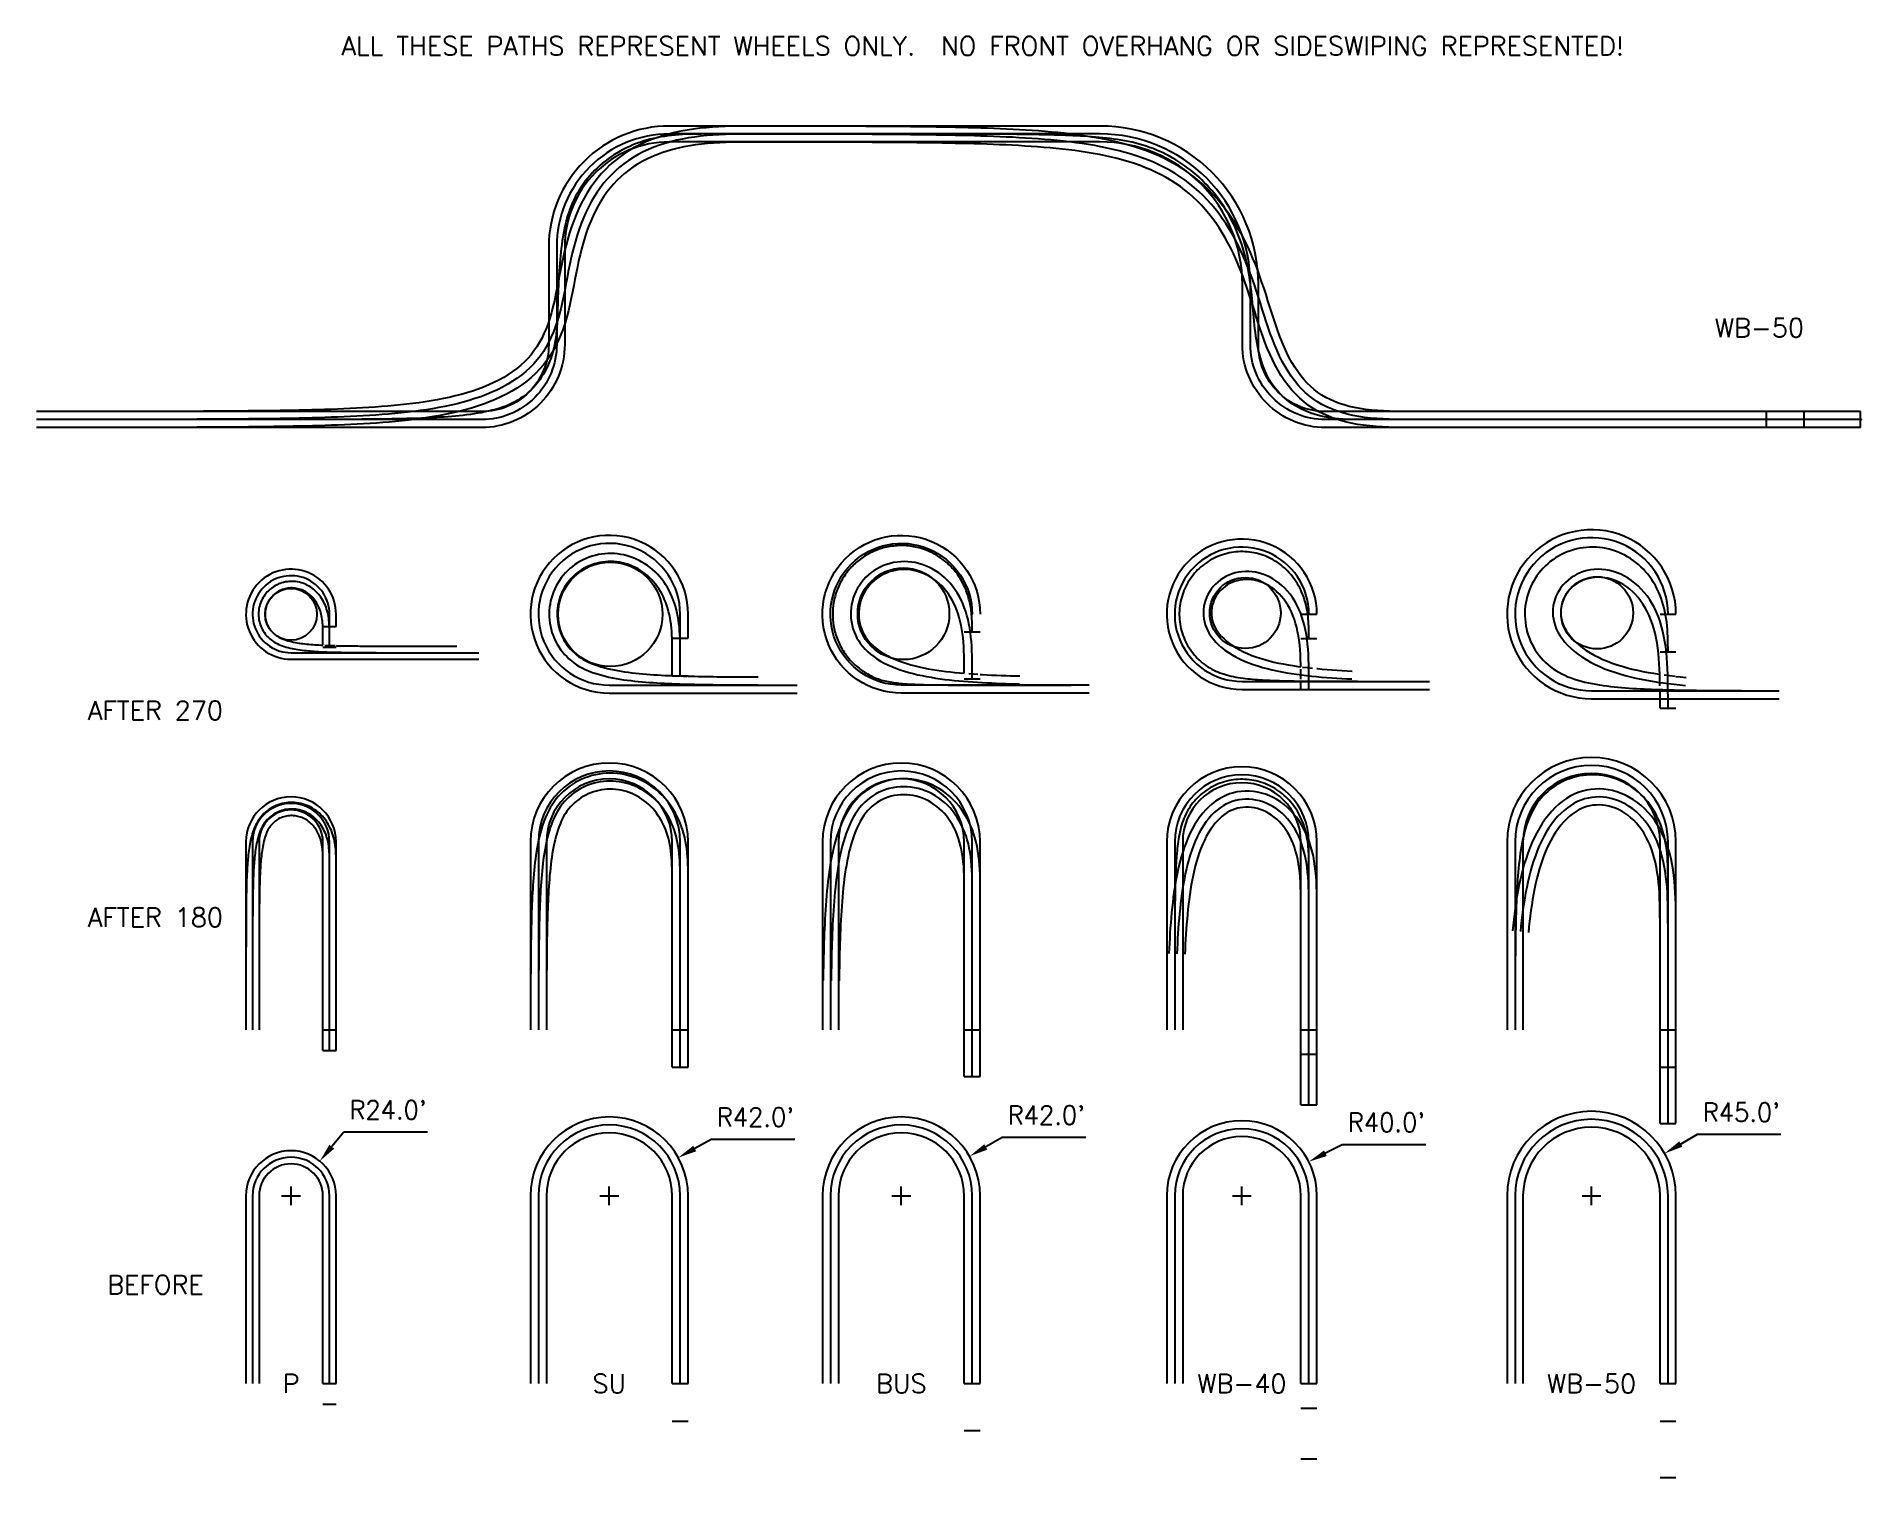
# Model space of a CAD drawing. Extents: x -16 to 1678, y -85 to 1191.
# Drawn here: x -16 to 956, y -3 to 764 of the extents above; entities that cross this region are included whole.
import ezdxf
from ezdxf.enums import TextEntityAlignment as Align

# ---------------------------------------------------------------- set-up
doc = ezdxf.new("R2010")
doc.units = 0
doc.header["$MEASUREMENT"] = 0
for name, color, linetype in [('CENTERLINE', 2, 'Continuous'), ('checkcircle', 1, 'Continuous'), ('FRONT WHEEL', 3, 'Continuous'), ('REAR WHEEL', 6, 'Continuous'), ('STARTING AXLES', 7, 'Continuous'), ('text', 7, 'Continuous')]:
    doc.layers.add(name, color=color, linetype=linetype)
doc.styles.add('ROMANS', font='romans.shx', dxfattribs={"width": 0.95})
doc.styles.get("Standard").update_dxf_attribs({"font": 'ROMANS.shx', "width": 0.95})
doc.dimstyles.get("Standard").update_dxf_attribs({"dimscale": 100, "dimtxt": 0.1, "dimasz": 0.1, "dimexe": 0.05, "dimexo": 0.05, "dimgap": 0.025, "dimtad": 0, "dimtih": 1, "dimtoh": 1, "dimdec": 1, "dimzin": 0, "dimdsep": 46, "dimtxsty": 'ROMANS', "dimcen": 0.05, "dimadec": 0, "dimazin": 0, "dimtfac": 1, "dimtdec": 1, "dimtofl": 0, "dimtmove": 0, "dimatfit": 3, "dimfxl": 1, "dimtvp": 1, "dimtolj": 1, "dimtzin": 0, "dimarcsym": 0})

msp = doc.modelspace()

# ---------------------------------------------------------------- texts
at = {"layer": 'text'}
for s, p in [('ALL THESE PATHS REPRESENT WHEELS ONLY.  NO FRONT OVERHANG OR SIDESWIPING REPRESENTED!', (488.11, 758.84)), ('WB-50', (901.79, 608.72)), ('AFTER 270', (47.41, 404.99)), ('AFTER 180', (47.41, 294.82)), ('BEFORE', (47.41, 99.11)), ('P', (119.64, 46.51)), ('SU', (289.17, 46.51)), ('BUS', (444.73, 46.51)), ('WB-40', (626.1, 46.51)), ('WB-50', (812.37, 46.51))]:
    msp.add_text(s, height=10, dxfattribs=at).set_placement(p, align=Align.MIDDLE)

# ---------------------------------------------------------------- blocks, each defined once
blk = doc.blocks.new('*D1')
at = {"layer": 'Defpoints', "color": 0, "transparency": 16777216}
for p in [(134.97, 164.98), (119.64, 146.51)]:
    blk.add_point(p, dxfattribs=at)
at = {"layer": 'text', "color": 0, "lineweight": -2, "transparency": 16777216}
for p, q in [((147.74, 180.37), (141.35, 172.68)), ((192.31, 180.37), (147.74, 180.37)), ((114.64, 146.51), (124.64, 146.51)), ((119.64, 141.51), (119.64, 151.51))]:
    blk.add_line(p, q, dxfattribs=at)
at = {"layer": 'text', "color": 0, "transparency": 16777216}
blk.add_solid([(140.07, 173.74), (142.63, 171.61), (134.97, 164.98)], dxfattribs=at)
at = {"layer": 'text', "color": 0, "transparency": 16777216, "insert": (171.27, 192.28), "char_height": 10, "attachment_point": 5, "style": 'ROMANS'}
blk.add_mtext("\\A1;R24.0'", dxfattribs=at)
blk = doc.blocks.new('*D2')
at = {"layer": 'Defpoints', "color": 0, "transparency": 16777216}
for p in [(325.93, 166.84), (289.17, 146.51)]:
    blk.add_point(p, dxfattribs=at)
at = {"layer": 'text', "color": 0, "lineweight": -2, "transparency": 16777216}
for p, q in [((343.43, 176.52), (334.68, 171.68)), ((388, 176.52), (343.43, 176.52)), ((284.17, 146.51), (294.17, 146.51)), ((289.17, 141.51), (289.17, 151.51))]:
    blk.add_line(p, q, dxfattribs=at)
at = {"layer": 'text', "color": 0, "transparency": 16777216}
blk.add_solid([(333.87, 173.14), (335.49, 170.22), (325.93, 166.84)], dxfattribs=at)
at = {"layer": 'text', "color": 0, "transparency": 16777216, "insert": (366.97, 188.42), "char_height": 10, "attachment_point": 5, "style": 'ROMANS'}
blk.add_mtext("\\A1;R42.0'", dxfattribs=at)
blk = doc.blocks.new('*D3')
at = {"layer": 'Defpoints', "color": 0, "transparency": 16777216}
for p in [(481.08, 167.55), (444.73, 146.51)]:
    blk.add_point(p, dxfattribs=at)
at = {"layer": 'text', "color": 0, "lineweight": -2, "transparency": 16777216}
for p, q in [((498.39, 177.57), (489.74, 172.56)), ((542.96, 177.57), (498.39, 177.57)), ((439.73, 146.51), (449.73, 146.51)), ((444.73, 141.51), (444.73, 151.51))]:
    blk.add_line(p, q, dxfattribs=at)
at = {"layer": 'text', "color": 0, "transparency": 16777216}
blk.add_solid([(488.9, 174), (490.57, 171.12), (481.08, 167.55)], dxfattribs=at)
at = {"layer": 'text', "color": 0, "transparency": 16777216, "insert": (521.93, 189.47), "char_height": 10, "attachment_point": 5, "style": 'ROMANS'}
blk.add_mtext("\\A1;R42.0'", dxfattribs=at)
blk = doc.blocks.new('*D4')
at = {"layer": 'Defpoints', "color": 0, "transparency": 16777216}
for p in [(661.75, 164.65), (626.1, 146.51)]:
    blk.add_point(p, dxfattribs=at)
at = {"layer": 'text', "color": 0, "lineweight": -2, "transparency": 16777216}
for p, q in [((679.57, 173.72), (670.66, 169.18)), ((724.15, 173.72), (679.57, 173.72)), ((621.1, 146.51), (631.1, 146.51)), ((626.1, 141.51), (626.1, 151.51))]:
    blk.add_line(p, q, dxfattribs=at)
at = {"layer": 'text', "color": 0, "transparency": 16777216}
blk.add_solid([(669.91, 170.67), (671.42, 167.7), (661.75, 164.65)], dxfattribs=at)
at = {"layer": 'text', "color": 0, "transparency": 16777216, "insert": (703.11, 185.62), "char_height": 10, "attachment_point": 5, "style": 'ROMANS'}
blk.add_mtext("\\A1;R40.0'", dxfattribs=at)
blk = doc.blocks.new('*D5')
at = {"layer": 'Defpoints', "color": 0, "transparency": 16777216}
for p in [(851.31, 169.07), (812.37, 146.51)]:
    blk.add_point(p, dxfattribs=at)
at = {"layer": 'text', "color": 0, "lineweight": -2, "transparency": 16777216}
for p, q in [((868.62, 179.09), (859.96, 174.08)), ((913.19, 179.09), (868.62, 179.09)), ((807.37, 146.51), (817.37, 146.51)), ((812.37, 141.51), (812.37, 151.51))]:
    blk.add_line(p, q, dxfattribs=at)
at = {"layer": 'text', "color": 0, "transparency": 16777216}
blk.add_solid([(859.13, 175.52), (860.8, 172.64), (851.31, 169.07)], dxfattribs=at)
at = {"layer": 'text', "color": 0, "transparency": 16777216, "insert": (892.15, 191), "char_height": 10, "attachment_point": 5, "style": 'ROMANS'}
blk.add_mtext("\\A1;R45.0'", dxfattribs=at)

# ---------------------------------------------------------------- dimensions: what is measured, and where the dimension line sits
at = {"layer": 'text'}
for center, mpoint, picture, middle in [((119.64, 146.51), (134.97, 164.98), '*D1', (171.27, 192.28)), ((289.17, 146.51), (325.93, 166.84), '*D2', (366.97, 188.42)), ((444.73, 146.51), (481.08, 167.55), '*D3', (521.93, 189.47)), ((812.37, 146.51), (851.31, 169.07), '*D5', (892.15, 191)), ((626.1, 146.51), (661.75, 164.65), '*D4', (703.11, 185.62))]:
    dim = msp.add_radius_dim(center=center, mpoint=mpoint, dimstyle='Standard', override={"dimpost": "'"}, dxfattribs=at)
    dim.commit()
    dim.dimension.update_dxf_attribs({"geometry": picture, "text_midpoint": middle})

# ---------------------------------------------------------------- linework, layer by layer
at = {"layer": 'CENTERLINE'}
for points in [[(905.59, 559.84), (670.65, 559.84, -0.414214), (630.65, 599.84), (630.65, 631.93, 0.414214), (550.65, 711.93), (321.17, 711.93, 0.414214), (261.17, 651.93), (261.17, 599.84, -0.414214), (221.17, 559.84), (-15.94, 559.84)], [(853.12, 456.2, 2.414214), (812.37, 415.45), (912.37, 415.45)], [(326.92, 443.44), (326.92, 456.2, 2.414214), (289.17, 418.45), (389.17, 418.45)], [(544.73, 418.45), (444.73, 418.45, -2.414214), (482.48, 456.2), (482.48, 456.2)], [(661.85, 456.2, 2.414214), (626.1, 420.45), (726.1, 420.45)], [(140.14, 449.69), (140.14, 456.2, 2.414214), (119.64, 435.7), (219.64, 435.7)], [(326.92, 234.97), (326.92, 334.97, 1), (251.42, 334.97), (251.42, 234.97)], [(482.48, 234.97), (482.48, 334.97, 1), (406.98, 334.97), (406.98, 234.97)], [(661.85, 234.97), (661.85, 334.97, 1), (590.35, 334.97), (590.35, 234.97)], [(853.12, 234.97), (853.12, 334.97, 1), (771.62, 334.97), (771.62, 234.97)], [(140.14, 234.97), (140.14, 334.97, 1), (99.14, 334.97), (99.14, 234.97)], [(853.12, 46.51), (853.12, 146.51, 1), (771.62, 146.51), (771.62, 46.51)], [(326.92, 46.51), (326.92, 146.51, 1), (251.42, 146.51), (251.42, 46.51)], [(482.48, 46.51), (482.48, 146.51, 1), (406.98, 146.51), (406.98, 46.51)], [(661.85, 46.51), (661.85, 146.51, 1), (590.35, 146.51), (590.35, 46.51)], [(140.14, 46.51), (140.14, 146.51, 1), (99.14, 146.51), (99.14, 46.51)]]:
    msp.add_lwpolyline(points, format="xyb", dxfattribs=at)
for points in [[(925.59, 559.84), (923.59, 559.84), (921.59, 559.84), (919.59, 559.84), (917.59, 559.84), (915.59, 559.84), (913.59, 559.84), (911.59, 559.84), (909.59, 559.84), (907.59, 559.84), (905.59, 559.84), (903.59, 559.84), (901.59, 559.84), (899.59, 559.84), (897.59, 559.84), (895.59, 559.84), (893.59, 559.84), (891.59, 559.84), (889.59, 559.84), (887.59, 559.84), (885.59, 559.84), (883.59, 559.84), (881.59, 559.84), (879.59, 559.84), (877.59, 559.84), (875.59, 559.84), (873.59, 559.84), (871.59, 559.84), (869.59, 559.84), (867.59, 559.84), (865.59, 559.84), (863.59, 559.84), (861.59, 559.84), (859.59, 559.84), (857.59, 559.84), (855.59, 559.84), (853.59, 559.84), (851.59, 559.84), (849.59, 559.84), (847.59, 559.84), (845.59, 559.84), (843.59, 559.84), (841.59, 559.84), (839.59, 559.84), (837.59, 559.84), (835.59, 559.84), (833.59, 559.84), (831.59, 559.84), (829.59, 559.84), (827.59, 559.84), (825.59, 559.84), (823.59, 559.84), (821.59, 559.84), (819.59, 559.84), (817.59, 559.84), (815.59, 559.84), (813.59, 559.84), (811.59, 559.84), (809.59, 559.84), (807.59, 559.84), (805.59, 559.84), (803.59, 559.84), (801.59, 559.84), (799.59, 559.84), (797.59, 559.84), (795.59, 559.84), (793.59, 559.84), (791.59, 559.84), (789.59, 559.84), (787.59, 559.84), (785.59, 559.84), (783.59, 559.84), (781.59, 559.84), (779.59, 559.84), (777.59, 559.84), (775.59, 559.84), (773.59, 559.84), (771.59, 559.84), (769.59, 559.84), (767.59, 559.84), (765.59, 559.84), (763.59, 559.84), (761.59, 559.84), (759.59, 559.84), (757.59, 559.84), (755.59, 559.84), (753.59, 559.84), (751.59, 559.84), (749.59, 559.84), (747.59, 559.84), (745.59, 559.84), (743.59, 559.84), (741.59, 559.84), (739.59, 559.84), (737.59, 559.84), (735.59, 559.84), (733.59, 559.84), (731.59, 559.84), (729.59, 559.84), (727.59, 559.84), (725.59, 559.84), (723.59, 559.84), (721.59, 559.84), (719.59, 559.84), (717.59, 559.84), (715.59, 559.84), (713.59, 559.84), (711.59, 559.84), (709.59, 559.84), (707.59, 559.84), (705.59, 559.84), (703.59, 559.84), (701.59, 559.84), (699.59, 559.84), (697.59, 559.84), (695.59, 559.84), (693.59, 559.84), (691.59, 559.84), (689.59, 559.84), (687.59, 559.84), (685.6, 559.86), (683.62, 559.91), (681.65, 559.98), (679.69, 560.08), (677.75, 560.23), (675.82, 560.42), (673.91, 560.66), (672.02, 560.95), (670.15, 561.3), (668.31, 561.7), (666.49, 562.16), (664.7, 562.69), (662.94, 563.27), (661.21, 563.92), (659.51, 564.64), (657.85, 565.41), (656.24, 566.25), (654.66, 567.15), (653.13, 568.12), (651.64, 569.14), (650.21, 570.23), (648.83, 571.37), (647.51, 572.57), (646.24, 573.83), (645.04, 575.14), (643.9, 576.5), (642.82, 577.91), (641.82, 579.36), (640.88, 580.86), (640.02, 582.4), (639.22, 583.99), (638.47, 585.66), (637.78, 587.38), (637.14, 589.15), (636.55, 590.96), (636.01, 592.8), (635.52, 594.67), (635.06, 596.56), (634.65, 598.47), (634.28, 600.4), (633.94, 602.34), (633.63, 604.29), (633.35, 606.25), (633.09, 608.22), (632.86, 610.19), (632.65, 612.17), (632.46, 614.15), (632.28, 616.14), (632.11, 618.13), (631.94, 620.13), (631.77, 622.12), (631.59, 624.11), (631.4, 626.09), (631.19, 628.08), (630.97, 630.05), (630.72, 632.02), (630.45, 633.99), (630.16, 635.95), (629.83, 637.9), (629.48, 639.84), (629.1, 641.77), (628.68, 643.7), (628.23, 645.61), (627.75, 647.52), (627.23, 649.41), (626.67, 651.29), (626.07, 653.15), (625.44, 655), (624.77, 656.84), (624.06, 658.66), (623.31, 660.46), (622.53, 662.25), (621.7, 664.01), (620.84, 665.76), (619.93, 667.48), (618.99, 669.18), (618.01, 670.86), (616.99, 672.51), (615.93, 674.14), (614.83, 675.75), (613.7, 677.33), (612.53, 678.87), (611.32, 680.39), (610.07, 681.88), (608.79, 683.34), (607.48, 684.77), (606.13, 686.17), (604.75, 687.53), (603.34, 688.85), (601.89, 690.15), (600.41, 691.4), (598.91, 692.62), (597.37, 693.8), (595.81, 694.95), (594.21, 696.05), (592.59, 697.11), (590.95, 698.14), (589.28, 699.12), (587.59, 700.06), (585.87, 700.96), (584.13, 701.82), (582.37, 702.63), (580.59, 703.4), (578.8, 704.12), (576.98, 704.8), (575.15, 705.43), (573.31, 706.02), (571.45, 706.56), (569.57, 707.06), (567.68, 707.51), (565.77, 707.92), (563.84, 708.29), (561.9, 708.64), (559.95, 708.95), (557.99, 709.23), (556.03, 709.48), (554.05, 709.71), (552.08, 709.92), (550.09, 710.11), (548.11, 710.29), (546.12, 710.44), (544.13, 710.58), (542.14, 710.71), (540.15, 710.83), (538.15, 710.93), (536.16, 711.03), (534.16, 711.11), (532.16, 711.19), (530.17, 711.26), (528.17, 711.32), (526.17, 711.38), (524.17, 711.43), (522.17, 711.48), (520.17, 711.52), (518.17, 711.56), (516.17, 711.6), (514.17, 711.63), (512.17, 711.66), (510.17, 711.68), (508.18, 711.71), (506.18, 711.73), (504.18, 711.75), (502.18, 711.76), (500.18, 711.78), (498.18, 711.79), (496.18, 711.81), (494.18, 711.82), (492.18, 711.83), (490.18, 711.84), (488.18, 711.85), (486.18, 711.85), (484.18, 711.86), (482.18, 711.87), (480.18, 711.87), (478.18, 711.88), (476.18, 711.88), (474.18, 711.89), (472.18, 711.89), (470.18, 711.89), (468.18, 711.9), (466.18, 711.9), (464.18, 711.9), (462.18, 711.91), (460.18, 711.91), (458.18, 711.91), (456.18, 711.91), (454.18, 711.91), (452.18, 711.91), (450.18, 711.92), (448.18, 711.92), (446.18, 711.92), (444.18, 711.92), (442.18, 711.92), (440.18, 711.92), (438.18, 711.92), (436.18, 711.92), (434.18, 711.92), (432.18, 711.92), (430.18, 711.92), (428.18, 711.92), (426.18, 711.92), (424.18, 711.92), (422.18, 711.92), (420.18, 711.92), (418.18, 711.92), (416.18, 711.93), (414.18, 711.93), (412.18, 711.93), (410.18, 711.93), (408.18, 711.93), (406.18, 711.93), (404.18, 711.93), (402.18, 711.93), (400.18, 711.93), (398.18, 711.93), (396.18, 711.93), (394.18, 711.93), (392.18, 711.93), (390.18, 711.93), (388.18, 711.93), (386.18, 711.93), (384.18, 711.93), (382.18, 711.93), (380.18, 711.93), (378.18, 711.93), (376.18, 711.93), (374.18, 711.93), (372.18, 711.93), (370.18, 711.93), (368.18, 711.93), (366.18, 711.93), (364.18, 711.93), (362.18, 711.93), (360.18, 711.93), (358.18, 711.93), (356.18, 711.93), (354.18, 711.93), (352.18, 711.93), (350.18, 711.93), (348.18, 711.93), (346.18, 711.93), (344.18, 711.93), (342.18, 711.93), (340.18, 711.93), (338.18, 711.92), (336.18, 711.91), (334.19, 711.88), (332.2, 711.84), (330.22, 711.76), (328.25, 711.67), (326.28, 711.54), (324.32, 711.37), (322.37, 711.18), (320.43, 710.94), (318.5, 710.66), (316.58, 710.34), (314.67, 709.97), (312.78, 709.56), (310.9, 709.1), (309.04, 708.59), (307.2, 708.04), (305.37, 707.43), (303.57, 706.78), (301.79, 706.07), (300.03, 705.32), (298.29, 704.51), (296.59, 703.66), (294.91, 702.76), (293.26, 701.8), (291.64, 700.8), (290.06, 699.75), (288.5, 698.65), (286.99, 697.5), (285.51, 696.31), (284.08, 695.07), (282.68, 693.79), (281.33, 692.47), (280.01, 691.1), (278.75, 689.69), (277.53, 688.24), (276.36, 686.76), (275.24, 685.23), (274.17, 683.68), (273.15, 682.08), (272.18, 680.46), (271.26, 678.81), (270.41, 677.12), (269.6, 675.41), (268.86, 673.68), (268.17, 671.92), (267.54, 670.14), (266.96, 668.32), (266.43, 666.48), (265.94, 664.6), (265.5, 662.71), (265.1, 660.79), (264.73, 658.86), (264.39, 656.92), (264.09, 654.96), (263.82, 653), (263.57, 651.04), (263.34, 649.06), (263.13, 647.08), (262.95, 645.1), (262.78, 643.11), (262.63, 641.13), (262.49, 639.14), (262.36, 637.14), (262.25, 635.15), (262.15, 633.16), (262.06, 631.16), (261.97, 629.16), (261.9, 627.17), (261.83, 625.17), (261.76, 623.17), (261.71, 621.17), (261.66, 619.17), (261.61, 617.17), (261.55, 615.18), (261.47, 613.19), (261.37, 611.21), (261.25, 609.25), (261.08, 607.3), (260.87, 605.37), (260.62, 603.45), (260.32, 601.55), (259.97, 599.68), (259.56, 597.83), (259.09, 596), (258.56, 594.2), (257.98, 592.43), (257.33, 590.7), (256.62, 589), (255.85, 587.33), (255.01, 585.7), (254.11, 584.12), (253.15, 582.58), (252.14, 581.09), (251.06, 579.64), (249.92, 578.25), (248.72, 576.92), (247.47, 575.64), (246.17, 574.43), (244.82, 573.28), (243.41, 572.19), (241.96, 571.17), (240.47, 570.22), (238.94, 569.35), (237.35, 568.54), (235.7, 567.78), (233.99, 567.08), (232.23, 566.43), (230.43, 565.83), (228.59, 565.28), (226.73, 564.78), (224.84, 564.32), (222.93, 563.91), (221, 563.52), (219.07, 563.18), (217.12, 562.86), (215.16, 562.58), (213.19, 562.32), (211.22, 562.08), (209.24, 561.87), (207.26, 561.68), (205.28, 561.5), (203.29, 561.35), (201.3, 561.2), (199.31, 561.07), (197.32, 560.95), (195.32, 560.85), (193.33, 560.75), (191.33, 560.67), (189.33, 560.59), (187.34, 560.51), (185.34, 560.45), (183.34, 560.39), (181.34, 560.34), (179.34, 560.29), (177.34, 560.25), (175.34, 560.21), (173.34, 560.17), (171.34, 560.14), (169.34, 560.11), (167.35, 560.09), (165.35, 560.06), (163.35, 560.04), (161.35, 560.02), (159.35, 560), (157.35, 559.99), (155.35, 559.97), (153.35, 559.96), (151.35, 559.95), (149.35, 559.94), (147.35, 559.93), (145.35, 559.92), (143.35, 559.91), (141.35, 559.9), (139.35, 559.9), (137.35, 559.89), (135.35, 559.89), (133.35, 559.88), (131.35, 559.88), (129.35, 559.87), (127.35, 559.87), (125.35, 559.87), (123.35, 559.86), (121.35, 559.86), (119.35, 559.86), (117.35, 559.86), (115.35, 559.85), (113.35, 559.85), (111.35, 559.85), (109.35, 559.85), (107.35, 559.85), (105.35, 559.85), (103.35, 559.85), (101.35, 559.85), (99.35, 559.84), (97.35, 559.84), (95.35, 559.84), (93.35, 559.84), (91.35, 559.84), (89.35, 559.84), (87.35, 559.84), (85.35, 559.84), (83.35, 559.84), (81.35, 559.84), (79.35, 559.84), (77.35, 559.84), (75.35, 559.84), (73.35, 559.84), (71.35, 559.84), (69.35, 559.84), (67.35, 559.84), (65.35, 559.84), (63.35, 559.84), (61.35, 559.84), (59.35, 559.84), (57.35, 559.84), (55.35, 559.84), (53.35, 559.84), (51.35, 559.84), (49.35, 559.84), (47.35, 559.84), (45.35, 559.84), (43.35, 559.84), (41.35, 559.84), (39.35, 559.84), (37.35, 559.84), (35.35, 559.84), (33.35, 559.84), (31.35, 559.84), (29.35, 559.84), (27.35, 559.84), (25.35, 559.84), (23.35, 559.84), (21.35, 559.84), (19.35, 559.84), (17.35, 559.84), (15.35, 559.84), (13.35, 559.84), (11.35, 559.84), (9.35, 559.84), (7.35, 559.84), (5.35, 559.84)], [(955.59, 559.84), (956.19, 559.84), (952.79, 559.84), (949.39, 559.84), (945.99, 559.84), (942.59, 559.84), (939.19, 559.84), (935.79, 559.84), (932.39, 559.84), (928.99, 559.84), (925.59, 559.84), (922.19, 559.84), (918.79, 559.84), (915.39, 559.84), (911.99, 559.84), (908.59, 559.84), (905.19, 559.84), (901.79, 559.84), (898.39, 559.84), (894.99, 559.84), (891.59, 559.84), (888.19, 559.84), (884.79, 559.84), (881.39, 559.84), (877.99, 559.84), (874.59, 559.84), (871.19, 559.84), (867.79, 559.84), (864.39, 559.84), (860.99, 559.84), (857.59, 559.84), (854.19, 559.84), (850.79, 559.84), (847.39, 559.84), (843.99, 559.84), (840.59, 559.84), (837.19, 559.84), (833.79, 559.84), (830.39, 559.84), (826.99, 559.84), (823.59, 559.84), (820.19, 559.84), (816.79, 559.84), (813.39, 559.84), (809.99, 559.84), (806.59, 559.84), (803.19, 559.84), (799.79, 559.84), (796.39, 559.84), (792.99, 559.84), (789.59, 559.84), (786.19, 559.84), (782.79, 559.84), (779.39, 559.84), (775.99, 559.84), (772.59, 559.84), (769.19, 559.84), (765.79, 559.84), (762.39, 559.84), (758.99, 559.84), (755.59, 559.84), (752.19, 559.84), (748.79, 559.84), (745.39, 559.84), (741.99, 559.84), (738.59, 559.84), (735.19, 559.84), (731.79, 559.84), (728.39, 559.84), (724.99, 559.84), (721.59, 559.84), (718.19, 559.84), (714.79, 559.85), (711.4, 559.88), (708.02, 559.93), (704.65, 560.03), (701.31, 560.17), (698, 560.38), (694.73, 560.67), (691.51, 561.04), (688.35, 561.51), (685.26, 562.08), (682.26, 562.76), (679.34, 563.56), (676.53, 564.48), (673.83, 565.51), (671.24, 566.67), (668.78, 567.94), (666.44, 569.33), (664.19, 570.85), (662.02, 572.52), (659.93, 574.32), (657.93, 576.28), (656, 578.37), (654.15, 580.61), (652.4, 582.97), (650.73, 585.46), (649.14, 588.07), (647.65, 590.8), (646.23, 593.63), (644.89, 596.55), (643.62, 599.56), (642.42, 602.63), (641.27, 605.76), (640.16, 608.94), (639.09, 612.14), (638.05, 615.37), (637.01, 618.61), (635.99, 621.85), (634.95, 625.09), (633.9, 628.31), (632.83, 631.52), (631.72, 634.7), (630.57, 637.86), (629.37, 640.98), (628.12, 644.07), (626.81, 647.11), (625.44, 650.11), (624, 653.07), (622.48, 655.97), (620.9, 658.82), (619.24, 661.61), (617.5, 664.33), (615.69, 666.99), (613.79, 669.58), (611.82, 672.09), (609.77, 674.53), (607.64, 676.88), (605.43, 679.15), (603.15, 681.33), (600.79, 683.43), (598.36, 685.42), (595.87, 687.31), (593.3, 689.11), (590.66, 690.81), (587.94, 692.42), (585.16, 693.93), (582.3, 695.35), (579.38, 696.68), (576.41, 697.92), (573.37, 699.08), (570.29, 700.16), (567.16, 701.16), (564, 702.09), (560.8, 702.94), (557.57, 703.73), (554.31, 704.45), (551.03, 705.11), (547.74, 705.72), (544.42, 706.28), (541.1, 706.79), (537.76, 707.26), (534.41, 707.68), (531.05, 708.07), (527.68, 708.43), (524.31, 708.75), (520.94, 709.04), (517.56, 709.31), (514.17, 709.55), (510.79, 709.77), (507.4, 709.97), (504.01, 710.16), (500.62, 710.32), (497.22, 710.47), (493.83, 710.61), (490.43, 710.73), (487.04, 710.85), (483.64, 710.95), (480.24, 711.04), (476.84, 711.12), (473.45, 711.2), (470.05, 711.27), (466.65, 711.33), (463.25, 711.39), (459.85, 711.44), (456.45, 711.48), (453.05, 711.53), (449.65, 711.56), (446.25, 711.6), (442.85, 711.63), (439.45, 711.66), (436.05, 711.68), (432.65, 711.71), (429.25, 711.73), (425.85, 711.75), (422.45, 711.76), (419.05, 711.78), (415.65, 711.79), (412.25, 711.81), (408.85, 711.82), (405.45, 711.83), (402.05, 711.84), (398.65, 711.85), (395.25, 711.85), (391.85, 711.86), (388.45, 711.87), (385.05, 711.87), (381.65, 711.88), (378.25, 711.88), (374.85, 711.89), (371.45, 711.89), (368.05, 711.89), (364.66, 711.89), (361.26, 711.87), (357.87, 711.83), (354.48, 711.76), (351.11, 711.66), (347.75, 711.51), (344.41, 711.31), (341.09, 711.05), (337.8, 710.72), (334.54, 710.31), (331.31, 709.82), (328.12, 709.24), (324.97, 708.57), (321.87, 707.8), (318.83, 706.93), (315.84, 705.95), (312.91, 704.86), (310.05, 703.67), (307.27, 702.37), (304.56, 700.95), (301.94, 699.43), (299.41, 697.8), (296.97, 696.07), (294.63, 694.23), (292.4, 692.29), (290.27, 690.25), (288.24, 688.1), (286.31, 685.84), (284.47, 683.47), (282.73, 680.99), (281.08, 678.41), (279.52, 675.74), (278.05, 672.97), (276.68, 670.12), (275.4, 667.2), (274.21, 664.21), (273.1, 661.16), (272.07, 658.06), (271.13, 654.92), (270.25, 651.73), (269.45, 648.51), (268.7, 645.26), (268, 641.96), (267.34, 638.65), (266.7, 635.31), (266.07, 631.97), (265.43, 628.64), (264.76, 625.33), (264.05, 622.05), (263.28, 618.83), (262.45, 615.66), (261.54, 612.57), (260.54, 609.56), (259.45, 606.66), (258.26, 603.85), (256.97, 601.17), (255.58, 598.61), (254.09, 596.18), (252.48, 593.87), (250.76, 591.65), (248.9, 589.53), (246.91, 587.49), (244.79, 585.54), (242.54, 583.68), (240.16, 581.9), (237.67, 580.22), (235.06, 578.63), (232.36, 577.13), (229.56, 575.72), (226.68, 574.41), (223.72, 573.18), (220.7, 572.04), (217.62, 570.99), (214.5, 570.02), (211.33, 569.12), (208.13, 568.3), (204.89, 567.54), (201.63, 566.85), (198.34, 566.21), (195.04, 565.63), (191.72, 565.1), (188.38, 564.62), (185.04, 564.18), (181.69, 563.78), (178.32, 563.41), (174.96, 563.08), (171.58, 562.78), (168.2, 562.5), (164.82, 562.25), (161.44, 562.03), (158.05, 561.82), (154.66, 561.64), (151.27, 561.47), (147.87, 561.31), (144.48, 561.17), (141.08, 561.05), (137.69, 560.93), (134.29, 560.83), (130.89, 560.74), (127.49, 560.65), (124.1, 560.57), (120.7, 560.5), (117.3, 560.44), (113.9, 560.38), (110.5, 560.33), (107.1, 560.29), (103.7, 560.24), (100.3, 560.2), (96.9, 560.17), (93.5, 560.14), (90.1, 560.11), (86.7, 560.08), (83.3, 560.06), (79.9, 560.04), (76.5, 560.02), (73.1, 560), (69.7, 559.99), (66.3, 559.97), (62.9, 559.96), (59.5, 559.95), (56.1, 559.94), (52.7, 559.93), (49.3, 559.92), (45.9, 559.91), (42.5, 559.9)], [(326.92, 423.44), (326.92, 425.44), (326.92, 427.44), (326.92, 429.44), (326.92, 431.44), (326.92, 433.44), (326.92, 435.44), (326.92, 437.44), (326.92, 439.43), (326.89, 441.42), (326.85, 443.4), (326.77, 445.37), (326.65, 447.32), (326.49, 449.26), (326.29, 451.17), (326.03, 453.07), (325.72, 454.94), (325.35, 456.79), (324.92, 458.61), (324.43, 460.41), (323.88, 462.17), (323.26, 463.9), (322.57, 465.6), (321.82, 467.26), (321.01, 468.87), (320.13, 470.44), (319.19, 471.97), (318.19, 473.44), (317.12, 474.86), (315.99, 476.23), (314.81, 477.54), (313.56, 478.79), (312.27, 479.97), (310.92, 481.09), (309.52, 482.13), (308.08, 483.11), (306.59, 484.01), (305.06, 484.83), (303.5, 485.58), (301.9, 486.25), (300.28, 486.83), (298.63, 487.33), (296.96, 487.75), (295.27, 488.08), (293.57, 488.32), (291.86, 488.47), (290.15, 488.54), (288.43, 488.52), (286.73, 488.41), (285.03, 488.21), (283.34, 487.93), (281.67, 487.55), (280.03, 487.1), (278.41, 486.55), (276.83, 485.93), (275.28, 485.22), (273.76, 484.43), (272.3, 483.56), (270.88, 482.62), (269.51, 481.61), (268.2, 480.53), (266.95, 479.37), (265.76, 478.16), (264.63, 476.88), (263.58, 475.55), (262.59, 474.17), (261.68, 472.73), (260.85, 471.25), (260.1, 469.73), (259.43, 468.17), (258.84, 466.57), (258.33, 464.95), (257.92, 463.3), (257.59, 461.64), (257.35, 459.96), (257.2, 458.27), (257.13, 456.57), (257.16, 454.87), (257.28, 453.18), (257.48, 451.5), (257.78, 449.82), (258.16, 448.17), (258.63, 446.54), (259.19, 444.94), (259.83, 443.37), (260.55, 441.83), (261.35, 440.33), (262.23, 438.88), (263.19, 437.48), (264.22, 436.13), (265.31, 434.84), (266.48, 433.61), (267.71, 432.44), (269, 431.33), (270.34, 430.3), (271.74, 429.34), (273.2, 428.45), (274.74, 427.61), (276.35, 426.82), (278.03, 426.09), (279.77, 425.41), (281.55, 424.78), (283.36, 424.2), (285.21, 423.68), (287.09, 423.19), (288.99, 422.75), (290.9, 422.35), (292.83, 421.99), (294.78, 421.65), (296.73, 421.35), (298.69, 421.08), (300.66, 420.83), (302.63, 420.6), (304.61, 420.4), (306.6, 420.22), (308.58, 420.05), (310.57, 419.9), (312.56, 419.76), (314.55, 419.63), (316.55, 419.52), (318.54, 419.42), (320.54, 419.33), (322.53, 419.24), (324.53, 419.17), (326.53, 419.1), (328.53, 419.04), (330.53, 418.98), (332.52, 418.93), (334.52, 418.89), (336.52, 418.84), (338.52, 418.81), (340.52, 418.77), (342.52, 418.74), (344.52, 418.71), (346.52, 418.69), (348.52, 418.67), (350.52, 418.65), (352.52, 418.63), (354.52, 418.61), (356.52, 418.59), (358.52, 418.58), (360.52, 418.57), (362.52, 418.56), (364.52, 418.55), (366.52, 418.54), (368.52, 418.53)], [(482.48, 446.82), (482.48, 447.76), (482.48, 448.69), (482.47, 449.63), (482.46, 450.57), (482.44, 451.5), (482.41, 452.43), (482.37, 453.36), (482.32, 454.29), (482.25, 455.22), (482.18, 456.14), (482.08, 457.06), (481.98, 457.98), (481.85, 458.9), (481.72, 459.81), (481.56, 460.72), (481.39, 461.62), (481.2, 462.52), (480.99, 463.42), (480.76, 464.3), (480.52, 465.19), (480.25, 466.06), (479.97, 466.94), (479.67, 467.8), (479.35, 468.66), (479.01, 469.5), (478.65, 470.34), (478.27, 471.18), (477.88, 472), (477.46, 472.81), (477.03, 473.61), (476.57, 474.4), (476.1, 475.18), (475.61, 475.95), (475.11, 476.71), (474.58, 477.45), (474.04, 478.18), (473.48, 478.9), (472.9, 479.6), (472.31, 480.29), (471.7, 480.97), (471.07, 481.63), (470.43, 482.27), (469.77, 482.9), (469.09, 483.51), (468.41, 484.1), (467.7, 484.68), (466.99, 485.24), (466.26, 485.78), (465.51, 486.31), (464.76, 486.81), (463.99, 487.3), (463.21, 487.77), (462.42, 488.22), (461.62, 488.65), (460.81, 489.05), (459.98, 489.44), (459.15, 489.81), (458.31, 490.16), (457.46, 490.48), (456.61, 490.79), (455.75, 491.07), (454.88, 491.34), (454, 491.58), (453.12, 491.8), (452.23, 491.99), (451.34, 492.17), (450.44, 492.32), (449.54, 492.45), (448.64, 492.56), (447.74, 492.64), (446.83, 492.71), (445.92, 492.75), (445.01, 492.77), (444.1, 492.76), (443.19, 492.74), (442.29, 492.69), (441.38, 492.61), (440.48, 492.52), (439.58, 492.4), (438.68, 492.26), (437.78, 492.1), (436.89, 491.92), (436.01, 491.71), (435.13, 491.48), (434.26, 491.23), (433.39, 490.96), (432.53, 490.67), (431.68, 490.36), (430.83, 490.02), (429.99, 489.67), (429.17, 489.29), (428.35, 488.89), (427.54, 488.47), (426.75, 488.04), (425.96, 487.58), (425.19, 487.1), (424.42, 486.61), (423.67, 486.09), (422.94, 485.56), (422.22, 485.01), (421.51, 484.44), (420.81, 483.86), (420.13, 483.25), (419.47, 482.63), (418.82, 482), (418.18, 481.35), (417.57, 480.68), (416.97, 480), (416.39, 479.3), (415.82, 478.59), (415.27, 477.86), (414.74, 477.12), (414.23, 476.37), (413.74, 475.61), (413.27, 474.83), (412.81, 474.04), (412.38, 473.25), (411.97, 472.44), (411.57, 471.62), (411.2, 470.79), (410.85, 469.95), (410.52, 469.11), (410.21, 468.25), (409.92, 467.39), (409.65, 466.52), (409.41, 465.65), (409.18, 464.77), (408.98, 463.88), (408.8, 462.99), (408.64, 462.09), (408.51, 461.19), (408.39, 460.29), (408.3, 459.39), (408.24, 458.48), (408.19, 457.57), (408.17, 456.67), (408.17, 455.76), (408.19, 454.85), (408.23, 453.94), (408.3, 453.04), (408.39, 452.13), (408.5, 451.23), (408.64, 450.33), (408.8, 449.44), (408.98, 448.54), (409.18, 447.66), (409.4, 446.78), (409.65, 445.9), (409.91, 445.03), (410.2, 444.17), (410.51, 443.32), (410.84, 442.47), (411.19, 441.63), (411.56, 440.8), (411.96, 439.98), (412.37, 439.18), (412.8, 438.38), (413.26, 437.59), (413.73, 436.81), (414.22, 436.05), (414.73, 435.3), (415.26, 434.56), (415.81, 433.83), (416.37, 433.12), (416.95, 432.42), (417.55, 431.74), (418.17, 431.07), (418.8, 430.42), (419.45, 429.78), (420.11, 429.16), (420.79, 428.56), (421.49, 427.97), (422.2, 427.4), (422.92, 426.85), (423.66, 426.32), (424.4, 425.8), (425.17, 425.31), (425.94, 424.83), (426.72, 424.38), (427.52, 423.94), (428.33, 423.52), (429.15, 423.12), (429.97, 422.75), (430.81, 422.39), (431.65, 422.05), (432.51, 421.74), (433.37, 421.45), (434.23, 421.17), (435.11, 420.92), (435.99, 420.7), (436.88, 420.49), (437.77, 420.3), (438.68, 420.12), (439.59, 419.97), (440.51, 419.82), (441.43, 419.69), (442.35, 419.58), (443.27, 419.47), (444.2, 419.37), (445.13, 419.29), (446.06, 419.21), (447, 419.13), (447.93, 419.07), (448.87, 419.01), (449.8, 418.96), (450.74, 418.91), (451.67, 418.87), (452.61, 418.83), (453.55, 418.79), (454.48, 418.76), (455.42, 418.73), (456.36, 418.7), (457.3, 418.68), (458.23, 418.66), (459.17, 418.64), (460.11, 418.62), (461.05, 418.6), (461.98, 418.59), (462.92, 418.58), (463.86, 418.56), (464.8, 418.55), (465.74, 418.54), (466.67, 418.53), (467.61, 418.53), (468.55, 418.52), (469.49, 418.51), (470.43, 418.51), (471.37, 418.5), (472.3, 418.5), (473.24, 418.49), (474.18, 418.49), (475.12, 418.48), (476.06, 418.48), (476.99, 418.48), (477.93, 418.48), (478.87, 418.47), (479.81, 418.47), (480.75, 418.47), (481.69, 418.47), (482.62, 418.47), (483.56, 418.46), (484.5, 418.46), (485.44, 418.46), (486.38, 418.46), (487.31, 418.46), (488.25, 418.46), (489.19, 418.46), (490.13, 418.46), (491.07, 418.46), (492.01, 418.46), (492.94, 418.46), (493.88, 418.45), (494.82, 418.45), (495.76, 418.45), (496.7, 418.45), (497.63, 418.45), (498.57, 418.45), (499.51, 418.45), (500.45, 418.45), (501.39, 418.45), (502.33, 418.45), (503.26, 418.45), (504.2, 418.45), (505.14, 418.45), (506.08, 418.45), (507.02, 418.45), (507.95, 418.45), (508.89, 418.45), (509.83, 418.45), (510.77, 418.45), (511.71, 418.45), (512.65, 418.45), (513.58, 418.45), (514.52, 418.45), (515.46, 418.45), (516.4, 418.45), (517.34, 418.45), (518.28, 418.45), (519.21, 418.45), (520.15, 418.45), (521.09, 418.45), (522.03, 418.45), (522.97, 418.45), (523.9, 418.45), (524.84, 418.45), (525.78, 418.45), (526.72, 418.45), (527.66, 418.45), (528.6, 418.45), (529.53, 418.45), (530.47, 418.45), (531.41, 418.45), (532.35, 418.45), (533.29, 418.45), (534.22, 418.45), (535.16, 418.45)], [(661.85, 443.2), (661.85, 444.5), (661.84, 445.8), (661.83, 447.09), (661.8, 448.39), (661.76, 449.67), (661.7, 450.96), (661.62, 452.24), (661.52, 453.51), (661.39, 454.77), (661.24, 456.03), (661.05, 457.28), (660.84, 458.52), (660.6, 459.76), (660.33, 460.98), (660.02, 462.19), (659.68, 463.39), (659.31, 464.57), (658.9, 465.75), (658.46, 466.9), (657.98, 468.05), (657.48, 469.17), (656.93, 470.27), (656.35, 471.36), (655.74, 472.43), (655.09, 473.47), (654.41, 474.49), (653.7, 475.48), (652.96, 476.45), (652.18, 477.4), (651.37, 478.31), (650.53, 479.2), (649.66, 480.06), (648.77, 480.88), (647.84, 481.68), (646.89, 482.44), (645.92, 483.16), (644.91, 483.85), (643.89, 484.51), (642.84, 485.13), (641.78, 485.71), (640.69, 486.25), (639.58, 486.75), (638.46, 487.21), (637.32, 487.63), (636.17, 488.02), (635, 488.35), (633.83, 488.65), (632.64, 488.91), (631.45, 489.12), (630.25, 489.29), (629.04, 489.41), (627.83, 489.49), (626.62, 489.53), (625.41, 489.53), (624.2, 489.48), (622.99, 489.38), (621.79, 489.24), (620.59, 489.06), (619.4, 488.84), (618.21, 488.57), (617.04, 488.26), (615.88, 487.91), (614.74, 487.52), (613.61, 487.08), (612.49, 486.61), (611.4, 486.09), (610.32, 485.54), (609.27, 484.94), (608.23, 484.31), (607.22, 483.64), (606.24, 482.94), (605.28, 482.2), (604.35, 481.43), (603.44, 480.62), (602.57, 479.78), (601.73, 478.91), (600.92, 478), (600.15, 477.08), (599.4, 476.12), (598.7, 475.13), (598.03, 474.13), (597.4, 473.09), (596.8, 472.04), (596.24, 470.96), (595.73, 469.87), (595.25, 468.75), (594.81, 467.62), (594.42, 466.48), (594.07, 465.32), (593.76, 464.15), (593.49, 462.97), (593.27, 461.78), (593.08, 460.58), (592.95, 459.38), (592.85, 458.17), (592.8, 456.96), (592.8, 455.75), (592.84, 454.54), (592.92, 453.33), (593.04, 452.13), (593.21, 450.93), (593.43, 449.74), (593.68, 448.55), (593.98, 447.38), (594.33, 446.22), (594.71, 445.07), (595.14, 443.94), (595.6, 442.82), (596.11, 441.72), (596.66, 440.64), (597.24, 439.58), (597.86, 438.54), (598.52, 437.52), (599.22, 436.53), (599.95, 435.57), (600.72, 434.63), (601.52, 433.73), (602.36, 432.85), (603.22, 432), (604.12, 431.18), (605.04, 430.4), (605.99, 429.65), (606.97, 428.94), (607.97, 428.26), (609, 427.62), (610.05, 427.02), (611.12, 426.45), (612.21, 425.93), (613.32, 425.44), (614.45, 425), (615.61, 424.59), (616.79, 424.21), (617.99, 423.87), (619.21, 423.55), (620.44, 423.26), (621.68, 423), (622.94, 422.76), (624.2, 422.55), (625.47, 422.35), (626.74, 422.17), (628.02, 422.01), (629.31, 421.86), (630.59, 421.73), (631.88, 421.61), (633.17, 421.5), (634.46, 421.4), (635.76, 421.31), (637.05, 421.22), (638.35, 421.15), (639.65, 421.08), (640.94, 421.02), (642.24, 420.97), (643.54, 420.92), (644.84, 420.88), (646.14, 420.83), (647.43, 420.8), (648.73, 420.77), (650.03, 420.74), (651.33, 420.71), (652.63, 420.68), (653.93, 420.66), (655.23, 420.64), (656.53, 420.62), (657.83, 420.61), (659.13, 420.59), (660.43, 420.58), (661.73, 420.57), (663.03, 420.55), (664.33, 420.54), (665.63, 420.54), (666.93, 420.53), (668.23, 420.52), (669.53, 420.51), (670.83, 420.51), (672.13, 420.5), (673.43, 420.5), (674.73, 420.49), (676.03, 420.49), (677.33, 420.48), (678.63, 420.48), (679.93, 420.48), (681.23, 420.48), (682.53, 420.47), (683.83, 420.47), (685.13, 420.47), (686.43, 420.47), (687.73, 420.47), (689.03, 420.46), (690.33, 420.46), (691.63, 420.46), (692.93, 420.46), (694.23, 420.46), (695.53, 420.46), (696.83, 420.46), (698.13, 420.46), (699.43, 420.46), (700.73, 420.46), (702.03, 420.46), (703.33, 420.45), (704.63, 420.45), (705.93, 420.45), (707.23, 420.45), (708.53, 420.45), (709.83, 420.45), (711.13, 420.45), (712.43, 420.45)], [(853.12, 436.2), (853.12, 438.2), (853.11, 440.19), (853.08, 442.18), (853.02, 444.16), (852.94, 446.13), (852.82, 448.08), (852.65, 450.02), (852.44, 451.94), (852.18, 453.84), (851.87, 455.73), (851.5, 457.59), (851.08, 459.43), (850.6, 461.24), (850.05, 463.03), (849.44, 464.78), (848.78, 466.51), (848.04, 468.2), (847.25, 469.85), (846.39, 471.46), (845.47, 473.03), (844.49, 474.56), (843.45, 476.04), (842.35, 477.46), (841.19, 478.84), (839.98, 480.16), (838.71, 481.42), (837.39, 482.62), (836.01, 483.76), (834.59, 484.83), (833.13, 485.83), (831.62, 486.76), (830.07, 487.63), (828.49, 488.41), (826.87, 489.13), (825.23, 489.76), (823.56, 490.32), (821.86, 490.79), (820.15, 491.19), (818.42, 491.5), (816.67, 491.73), (814.92, 491.87), (813.17, 491.93), (811.42, 491.91), (809.67, 491.8), (807.93, 491.61), (806.2, 491.33), (804.49, 490.97), (802.79, 490.53), (801.12, 490.01), (799.48, 489.41), (797.87, 488.73), (796.3, 487.97), (794.76, 487.13), (793.27, 486.23), (791.82, 485.25), (790.43, 484.2), (789.08, 483.09), (787.8, 481.91), (786.57, 480.67), (785.4, 479.37), (784.3, 478.02), (783.27, 476.61), (782.31, 475.16), (781.41, 473.66), (780.6, 472.12), (779.86, 470.54), (779.2, 468.92), (778.61, 467.28), (778.11, 465.61), (777.69, 463.92), (777.36, 462.21), (777.11, 460.48), (776.94, 458.75), (776.86, 457.01), (776.86, 455.26), (776.95, 453.52), (777.13, 451.79), (777.39, 450.06), (777.73, 448.36), (778.16, 446.67), (778.67, 445), (779.26, 443.36), (779.93, 441.75), (780.68, 440.18), (781.5, 438.64), (782.4, 437.15), (783.37, 435.7), (784.42, 434.31), (785.52, 432.96), (786.7, 431.67), (787.93, 430.44), (789.22, 429.27), (790.57, 428.17), (791.97, 427.14), (793.42, 426.17), (794.92, 425.28), (796.48, 424.45), (798.11, 423.67), (799.8, 422.95), (801.54, 422.28), (803.33, 421.66), (805.15, 421.1), (807.01, 420.58), (808.89, 420.1), (810.79, 419.67), (812.71, 419.28), (814.64, 418.92), (816.59, 418.59), (818.54, 418.3), (820.51, 418.03), (822.48, 417.78), (824.45, 417.56), (826.43, 417.36), (828.42, 417.18), (830.4, 417.02), (832.39, 416.87), (834.38, 416.73), (836.37, 416.61), (838.37, 416.5), (840.36, 416.4), (842.36, 416.31), (844.36, 416.23), (846.35, 416.15), (848.35, 416.09), (850.35, 416.03), (852.35, 415.97), (854.35, 415.92), (856.34, 415.88), (858.34, 415.84), (860.34, 415.8), (862.34, 415.77), (864.34, 415.74), (866.34, 415.71), (868.34, 415.68), (870.34, 415.66), (872.34, 415.64), (874.34, 415.62), (876.34, 415.61), (878.34, 415.59), (880.34, 415.58), (882.34, 415.57), (884.34, 415.56), (886.34, 415.55), (888.34, 415.54), (890.34, 415.53), (892.34, 415.52)], [(482.48, 421.82), (482.48, 424.32), (482.48, 426.82), (482.47, 429.32), (482.44, 431.81), (482.4, 434.29), (482.32, 436.77), (482.2, 439.22), (482.04, 441.66), (481.82, 444.06), (481.54, 446.44), (481.19, 448.79), (480.77, 451.09), (480.27, 453.36), (479.69, 455.57), (479.02, 457.74), (478.28, 459.85), (477.44, 461.9), (476.52, 463.89), (475.52, 465.81), (474.43, 467.66), (473.26, 469.43), (472, 471.12), (470.67, 472.73), (469.27, 474.24), (467.79, 475.67), (466.24, 476.99), (464.63, 478.22), (462.96, 479.34), (461.24, 480.35), (459.47, 481.25), (457.67, 482.03), (455.82, 482.7), (453.95, 483.25), (452.05, 483.69), (450.14, 483.99), (448.22, 484.18), (446.3, 484.24), (444.39, 484.18), (442.49, 484), (440.61, 483.7), (438.76, 483.28), (436.95, 482.73), (435.18, 482.08), (433.47, 481.31), (431.81, 480.43), (430.21, 479.44), (428.69, 478.35), (427.25, 477.17), (425.89, 475.9), (424.61, 474.53), (423.44, 473.09), (422.37, 471.58), (421.4, 470), (420.53, 468.36), (419.79, 466.67), (419.15, 464.93), (418.64, 463.16), (418.25, 461.36), (417.98, 459.53), (417.83, 457.7), (417.81, 455.86), (417.92, 454.02), (418.14, 452.19), (418.49, 450.39), (418.96, 448.62), (419.55, 446.88), (420.26, 445.18), (421.08, 443.54), (422.01, 441.96), (423.04, 440.44), (424.19, 438.98), (425.46, 437.57), (426.86, 436.2), (428.38, 434.89), (430.02, 433.62), (431.77, 432.42), (433.62, 431.28), (435.57, 430.21), (437.6, 429.21), (439.7, 428.28), (441.86, 427.41), (444.08, 426.61), (446.35, 425.87), (448.66, 425.2), (451, 424.58), (453.36, 424.01), (455.75, 423.5), (458.16, 423.03), (460.59, 422.6), (463.02, 422.21), (465.47, 421.85), (467.93, 421.53), (470.4, 421.24), (472.87, 420.98), (475.35, 420.74), (477.83, 420.52), (480.31, 420.32), (482.8, 420.15), (485.29, 419.99), (487.78, 419.84), (490.27, 419.71), (492.77, 419.59), (495.26, 419.48), (497.76, 419.38), (500.25, 419.29), (502.75, 419.21), (505.25, 419.14), (507.75, 419.07)], [(661.85, 416.2), (661.85, 418.9), (661.84, 421.6), (661.83, 424.3), (661.81, 426.99), (661.76, 429.68), (661.68, 432.35), (661.56, 435), (661.39, 437.63), (661.15, 440.23), (660.85, 442.79), (660.47, 445.3), (660.01, 447.77), (659.47, 450.19), (658.83, 452.54), (658.11, 454.83), (657.29, 457.04), (656.37, 459.18), (655.36, 461.23), (654.26, 463.19), (653.07, 465.06), (651.8, 466.83), (650.43, 468.5), (649, 470.05), (647.49, 471.49), (645.91, 472.82), (644.27, 474.02), (642.58, 475.1), (640.84, 476.05), (639.06, 476.86), (637.25, 477.55), (635.41, 478.1), (633.56, 478.52), (631.7, 478.8), (629.84, 478.94), (628, 478.95), (626.17, 478.83), (624.37, 478.57), (622.61, 478.18), (620.9, 477.67), (619.24, 477.03), (617.64, 476.28), (616.12, 475.41), (614.67, 474.44), (613.31, 473.36), (612.04, 472.19), (610.88, 470.93), (609.82, 469.59), (608.86, 468.18), (608.03, 466.7), (607.31, 465.17), (606.72, 463.6), (606.26, 461.99), (605.92, 460.35), (605.72, 458.7), (605.64, 457.04), (605.7, 455.38), (605.89, 453.74), (606.2, 452.12), (606.64, 450.54), (607.21, 448.99), (607.92, 447.44), (608.77, 445.9), (609.77, 444.37), (610.93, 442.86), (612.25, 441.36), (613.72, 439.9), (615.33, 438.48), (617.09, 437.11), (618.96, 435.81), (620.96, 434.57), (623.05, 433.4), (625.24, 432.31), (627.5, 431.29), (629.84, 430.34), (632.23, 429.47), (634.67, 428.66), (637.16, 427.92), (639.68, 427.24), (642.23, 426.62), (644.81, 426.05), (647.41, 425.53), (650.02, 425.06), (652.65, 424.63), (655.3, 424.23), (657.95, 423.88), (660.61, 423.56), (663.28, 423.26), (665.95, 423), (668.63, 422.76), (671.31, 422.54), (674, 422.34), (676.69, 422.16), (679.38, 422), (682.07, 421.85), (684.76, 421.72)], [(853.12, 406.2), (853.12, 409.2), (853.12, 412.2), (853.11, 415.2), (853.09, 418.19), (853.05, 421.18), (852.98, 424.17), (852.88, 427.13), (852.72, 430.08), (852.52, 433.01), (852.25, 435.9), (851.9, 438.76), (851.48, 441.58), (850.97, 444.34), (850.36, 447.06), (849.67, 449.7), (848.87, 452.28), (847.97, 454.79), (846.97, 457.21), (845.87, 459.54), (844.66, 461.77), (843.36, 463.9), (841.97, 465.92), (840.48, 467.83), (838.9, 469.62), (837.25, 471.27), (835.52, 472.8), (833.72, 474.19), (831.86, 475.44), (829.95, 476.55), (827.99, 477.51), (826, 478.33), (823.99, 478.99), (821.96, 479.5), (819.92, 479.86), (817.88, 480.07), (815.87, 480.13), (813.87, 480.04), (811.9, 479.8), (809.98, 479.42), (808.11, 478.9), (806.3, 478.25), (804.56, 477.46), (802.91, 476.55), (801.34, 475.52), (799.87, 474.38), (798.5, 473.14), (797.25, 471.81), (796.11, 470.39), (795.09, 468.88), (794.2, 467.33), (793.45, 465.7), (792.82, 464.03), (792.34, 462.33), (792, 460.61), (791.81, 458.86), (791.75, 457.11), (791.84, 455.38), (792.06, 453.67), (792.43, 451.94), (792.95, 450.22), (793.63, 448.47), (794.48, 446.71), (795.5, 444.95), (796.69, 443.19), (798.05, 441.45), (799.58, 439.74), (801.28, 438.08), (803.13, 436.46), (805.11, 434.91), (807.23, 433.43), (809.47, 432.03), (811.81, 430.7), (814.25, 429.46), (816.77, 428.29), (819.36, 427.21), (822.01, 426.2), (824.72, 425.27), (827.47, 424.42), (830.26, 423.63), (833.09, 422.9), (835.94, 422.23), (838.82, 421.62), (841.72, 421.06), (844.63, 420.55), (847.56, 420.09), (850.51, 419.66), (853.46, 419.28), (856.42, 418.92), (859.38, 418.6), (862.36, 418.31)], [(140.14, 438.69), (140.14, 439.79), (140.14, 440.89), (140.14, 441.99), (140.14, 443.09), (140.14, 444.19), (140.14, 445.29), (140.14, 446.39), (140.13, 447.48), (140.11, 448.57), (140.08, 449.66), (140.03, 450.74), (139.95, 451.81), (139.85, 452.86), (139.73, 453.91), (139.57, 454.95), (139.38, 455.97), (139.16, 456.98), (138.91, 457.97), (138.62, 458.95), (138.29, 459.91), (137.93, 460.85), (137.54, 461.76), (137.1, 462.66), (136.64, 463.53), (136.13, 464.38), (135.6, 465.2), (135.02, 465.99), (134.42, 466.75), (133.78, 467.48), (133.11, 468.18), (132.4, 468.84), (131.67, 469.46), (130.92, 470.05), (130.13, 470.59), (129.32, 471.1), (128.49, 471.56), (127.64, 471.98), (126.77, 472.36), (125.88, 472.69), (124.98, 472.98), (124.07, 473.21), (123.15, 473.4), (122.22, 473.55), (121.28, 473.64), (120.34, 473.69), (119.41, 473.68), (118.47, 473.63), (117.54, 473.53), (116.61, 473.38), (115.7, 473.18), (114.8, 472.93), (113.91, 472.64), (113.04, 472.3), (112.19, 471.92), (111.36, 471.49), (110.56, 471.01), (109.78, 470.5), (109.03, 469.95), (108.31, 469.35), (107.63, 468.72), (106.98, 468.06), (106.36, 467.36), (105.78, 466.63), (105.25, 465.87), (104.75, 465.08), (104.3, 464.27), (103.89, 463.43), (103.53, 462.58), (103.21, 461.7), (102.94, 460.81), (102.72, 459.91), (102.55, 459), (102.43, 458.08), (102.35, 457.15), (102.33, 456.22), (102.35, 455.29), (102.43, 454.37), (102.55, 453.45), (102.72, 452.54), (102.95, 451.63), (103.22, 450.74), (103.53, 449.87), (103.9, 449.02), (104.3, 448.18), (104.76, 447.37), (105.25, 446.59), (105.79, 445.83), (106.36, 445.1), (106.98, 444.41), (107.63, 443.74), (108.32, 443.12), (109.03, 442.53), (109.78, 441.98), (110.56, 441.47), (111.38, 440.99), (112.25, 440.54), (113.15, 440.12), (114.09, 439.73), (115.06, 439.37), (116.04, 439.04), (117.05, 438.74), (118.08, 438.46), (119.11, 438.2), (120.16, 437.97), (121.22, 437.76), (122.28, 437.56), (123.35, 437.39), (124.43, 437.23), (125.51, 437.08), (126.6, 436.95), (127.68, 436.83), (128.77, 436.73), (129.86, 436.63), (130.96, 436.54), (132.05, 436.46), (133.15, 436.39), (134.24, 436.32), (135.34, 436.26), (136.44, 436.21), (137.53, 436.16), (138.63, 436.12), (139.73, 436.08), (140.83, 436.04), (141.93, 436.01), (143.03, 435.98), (144.13, 435.95), (145.23, 435.93), (146.33, 435.91), (147.43, 435.89), (148.53, 435.87), (149.63, 435.85), (150.73, 435.84), (151.83, 435.83), (152.92, 435.81), (154.02, 435.8), (155.12, 435.79), (156.22, 435.78), (157.32, 435.78), (158.42, 435.77), (159.52, 435.76), (160.62, 435.76), (161.72, 435.75), (162.82, 435.75), (163.92, 435.74), (165.02, 435.74), (166.12, 435.73), (167.22, 435.73), (168.32, 435.73), (169.42, 435.73), (170.52, 435.72), (171.62, 435.72), (172.72, 435.72), (173.82, 435.72), (174.92, 435.72), (176.02, 435.71), (177.12, 435.71), (178.22, 435.71), (179.32, 435.71), (180.42, 435.71), (181.52, 435.71), (182.62, 435.71), (183.72, 435.71), (184.82, 435.71), (185.92, 435.71), (187.02, 435.71), (188.12, 435.7), (189.22, 435.7), (190.32, 435.7), (191.42, 435.7), (192.52, 435.7), (193.62, 435.7), (194.72, 435.7), (195.82, 435.7), (196.92, 435.7), (198.02, 435.7), (199.12, 435.7), (200.22, 435.7), (201.32, 435.7), (202.42, 435.7), (203.52, 435.7), (204.62, 435.7), (205.72, 435.7), (206.82, 435.7), (207.92, 435.7)], [(853.12, 214.97), (853.12, 216.97), (853.12, 218.97), (853.12, 220.97), (853.12, 222.97), (853.12, 224.97), (853.12, 226.97), (853.12, 228.97), (853.12, 230.97), (853.12, 232.97), (853.12, 234.97), (853.12, 236.97), (853.12, 238.97), (853.12, 240.97), (853.12, 242.97), (853.12, 244.97), (853.12, 246.97), (853.12, 248.97), (853.12, 250.97), (853.12, 252.97), (853.12, 254.97), (853.12, 256.97), (853.12, 258.97), (853.12, 260.97), (853.12, 262.97), (853.12, 264.97), (853.12, 266.97), (853.12, 268.97), (853.12, 270.97), (853.12, 272.97), (853.12, 274.97), (853.12, 276.97), (853.12, 278.97), (853.12, 280.97), (853.12, 282.97), (853.12, 284.97), (853.12, 286.97), (853.12, 288.97), (853.12, 290.97), (853.12, 292.97), (853.12, 294.97), (853.12, 296.97), (853.12, 298.97), (853.12, 300.97), (853.12, 302.97), (853.12, 304.97), (853.12, 306.97), (853.12, 308.97), (853.12, 310.97), (853.12, 312.97), (853.12, 314.97), (853.12, 316.97), (853.11, 318.96), (853.08, 320.95), (853.02, 322.93), (852.94, 324.89), (852.82, 326.85), (852.65, 328.79), (852.44, 330.71), (852.18, 332.61), (851.87, 334.49), (851.5, 336.36), (851.08, 338.2), (850.6, 340.01), (850.05, 341.79), (849.44, 343.55), (848.78, 345.27), (848.04, 346.96), (847.25, 348.62), (846.39, 350.23), (845.47, 351.8), (844.49, 353.33), (843.45, 354.8), (842.35, 356.23), (841.19, 357.61), (839.98, 358.93), (838.71, 360.19), (837.39, 361.39), (836.01, 362.52), (834.59, 363.6), (833.13, 364.6), (831.62, 365.53), (830.07, 366.39), (828.49, 367.18), (826.87, 367.89), (825.23, 368.53), (823.56, 369.08), (821.86, 369.56), (820.15, 369.95), (818.42, 370.26), (816.67, 370.49), (814.92, 370.64), (813.17, 370.7), (811.42, 370.68), (809.67, 370.57), (807.93, 370.38), (806.2, 370.1), (804.49, 369.74), (802.79, 369.3), (801.12, 368.78), (799.48, 368.18), (797.87, 367.5), (796.3, 366.74), (794.76, 365.9), (793.27, 365), (791.82, 364.02), (790.43, 362.97), (789.08, 361.85), (787.8, 360.68), (786.57, 359.44), (785.4, 358.14), (784.3, 356.78), (783.27, 355.38), (782.31, 353.92), (781.41, 352.43), (780.59, 350.87), (779.81, 349.23), (779.09, 347.54), (778.42, 345.8), (777.81, 344.01), (777.24, 342.18), (776.73, 340.32), (776.26, 338.44), (775.82, 336.54), (775.43, 334.62), (775.07, 332.69), (774.75, 330.74), (774.45, 328.79), (774.19, 326.82), (773.94, 324.85), (773.72, 322.88), (773.52, 320.9), (773.34, 318.91), (773.18, 316.93), (773.03, 314.94), (772.9, 312.95), (772.78, 310.95), (772.67, 308.96), (772.57, 306.97), (772.48, 304.97), (772.4, 302.97), (772.32, 300.98), (772.25, 298.98), (772.19, 296.98), (772.14, 294.98), (772.09, 292.98), (772.05, 290.98), (772, 288.98), (771.97, 286.98), (771.94, 284.99), (771.91, 282.99), (771.88, 280.99), (771.85, 278.99), (771.83, 276.99), (771.81, 274.99), (771.79, 272.99), (771.78, 270.99), (771.76, 268.99), (771.75, 266.99), (771.74, 264.99), (771.72, 262.99), (771.71, 260.99), (771.71, 258.99), (771.7, 256.99), (771.69, 254.99)], [(326.92, 214.97), (326.92, 216.97), (326.92, 218.97), (326.92, 220.97), (326.92, 222.97), (326.92, 224.97), (326.92, 226.97), (326.92, 228.97), (326.92, 230.97), (326.92, 232.97), (326.92, 234.97), (326.92, 236.97), (326.92, 238.97), (326.92, 240.97), (326.92, 242.97), (326.92, 244.97), (326.92, 246.97), (326.92, 248.97), (326.92, 250.97), (326.92, 252.97), (326.92, 254.97), (326.92, 256.97), (326.92, 258.97), (326.92, 260.97), (326.92, 262.97), (326.92, 264.97), (326.92, 266.97), (326.92, 268.97), (326.92, 270.97), (326.92, 272.97), (326.92, 274.97), (326.92, 276.97), (326.92, 278.97), (326.92, 280.97), (326.92, 282.97), (326.92, 284.97), (326.92, 286.97), (326.92, 288.97), (326.92, 290.97), (326.92, 292.97), (326.92, 294.97), (326.92, 296.97), (326.92, 298.97), (326.92, 300.97), (326.92, 302.97), (326.92, 304.97), (326.92, 306.97), (326.92, 308.97), (326.92, 310.97), (326.92, 312.97), (326.92, 314.97), (326.92, 316.97), (326.91, 318.96), (326.88, 320.95), (326.82, 322.92), (326.73, 324.88), (326.6, 326.83), (326.42, 328.76), (326.2, 330.66), (325.92, 332.55), (325.59, 334.42), (325.19, 336.26), (324.74, 338.07), (324.23, 339.85), (323.65, 341.6), (323, 343.32), (322.3, 345), (321.52, 346.64), (320.68, 348.24), (319.78, 349.8), (318.81, 351.3), (317.79, 352.76), (316.7, 354.16), (315.55, 355.51), (314.34, 356.79), (313.07, 358.01), (311.76, 359.17), (310.39, 360.26), (308.97, 361.28), (307.51, 362.23), (306.01, 363.1), (304.47, 363.9), (302.89, 364.61), (301.29, 365.25), (299.65, 365.8), (297.99, 366.27), (296.32, 366.65), (294.62, 366.95), (292.92, 367.16), (291.21, 367.28), (289.49, 367.31), (287.78, 367.26), (286.08, 367.11), (284.38, 366.88), (282.7, 366.56), (281.04, 366.16), (279.41, 365.67), (277.8, 365.09), (276.23, 364.43), (274.69, 363.69), (273.2, 362.88), (271.75, 361.98), (270.35, 361.01), (269, 359.97), (267.71, 358.86), (266.48, 357.69), (265.32, 356.45), (264.22, 355.15), (263.19, 353.8), (262.24, 352.39), (261.35, 350.93), (260.51, 349.38), (259.73, 347.76), (259, 346.07), (258.32, 344.33), (257.7, 342.55), (257.13, 340.73), (256.61, 338.88), (256.13, 337), (255.69, 335.1), (255.29, 333.19), (254.93, 331.25), (254.6, 329.31), (254.3, 327.36), (254.03, 325.39), (253.78, 323.42), (253.56, 321.45), (253.36, 319.47), (253.17, 317.49), (253.01, 315.5), (252.86, 313.51), (252.72, 311.52), (252.6, 309.53), (252.49, 307.53), (252.39, 305.54), (252.29, 303.54), (252.21, 301.55), (252.14, 299.55), (252.07, 297.55), (252.01, 295.55), (251.95, 293.56), (251.9, 291.56), (251.86, 289.56), (251.81, 287.56), (251.78, 285.56), (251.74, 283.56), (251.71, 281.56), (251.69, 279.56), (251.66, 277.56), (251.64, 275.56), (251.62, 273.56), (251.6, 271.56), (251.58, 269.56), (251.57, 267.56), (251.55, 265.56), (251.54, 263.56), (251.53, 261.56), (251.52, 259.56), (251.51, 257.56), (251.5, 255.56)], [(482.48, 209.97), (482.48, 212.47), (482.48, 214.97), (482.48, 217.47), (482.48, 219.97), (482.48, 222.47), (482.48, 224.97), (482.48, 227.47), (482.48, 229.97), (482.48, 232.47), (482.48, 234.97), (482.48, 237.47), (482.48, 239.97), (482.48, 242.47), (482.48, 244.97), (482.48, 247.47), (482.48, 249.97), (482.48, 252.47), (482.48, 254.97), (482.48, 257.47), (482.48, 259.97), (482.48, 262.47), (482.48, 264.97), (482.48, 267.47), (482.48, 269.97), (482.48, 272.47), (482.48, 274.97), (482.48, 277.47), (482.48, 279.97), (482.48, 282.47), (482.48, 284.97), (482.48, 287.47), (482.48, 289.97), (482.48, 292.47), (482.48, 294.97), (482.48, 297.47), (482.48, 299.97), (482.48, 302.47), (482.48, 304.97), (482.48, 307.47), (482.48, 309.97), (482.48, 312.47), (482.46, 314.96), (482.41, 317.43), (482.32, 319.88), (482.18, 322.3), (481.98, 324.7), (481.71, 327.06), (481.37, 329.38), (480.95, 331.66), (480.45, 333.9), (479.86, 336.09), (479.19, 338.23), (478.43, 340.31), (477.58, 342.34), (476.65, 344.3), (475.62, 346.2), (474.51, 348.02), (473.32, 349.77), (472.05, 351.44), (470.69, 353.03), (469.26, 354.52), (467.76, 355.93), (466.19, 357.23), (464.56, 358.44), (462.86, 359.55), (461.12, 360.54), (459.33, 361.43), (457.49, 362.2), (455.62, 362.86), (453.72, 363.4), (451.8, 363.82), (449.86, 364.12), (447.92, 364.3), (445.97, 364.36), (444.03, 364.29), (442.1, 364.1), (440.19, 363.8), (438.31, 363.37), (436.46, 362.82), (434.66, 362.16), (432.9, 361.39), (431.2, 360.51), (429.57, 359.52), (428, 358.43), (426.51, 357.24), (425.1, 355.96), (423.78, 354.59), (422.54, 353.13), (421.34, 351.53), (420.19, 349.79), (419.1, 347.93), (418.07, 345.97), (417.11, 343.92), (416.22, 341.79), (415.39, 339.61), (414.63, 337.36), (413.93, 335.08), (413.29, 332.75), (412.71, 330.4), (412.18, 328.02), (411.69, 325.62), (411.25, 323.2), (410.85, 320.76), (410.48, 318.32), (410.15, 315.86), (409.85, 313.4), (409.58, 310.93), (409.33, 308.45), (409.11, 305.97), (408.91, 303.49), (408.73, 301), (408.56, 298.51), (408.41, 296.02), (408.27, 293.53), (408.15, 291.04), (408.04, 288.54), (407.94, 286.04), (407.85, 283.55), (407.76, 281.05), (407.69, 278.55), (407.62, 276.05), (407.56, 273.56), (407.51, 271.06), (407.46, 268.56), (407.41, 266.06), (407.37, 263.56), (407.33, 261.06)], [(661.85, 221.97), (661.85, 223.27), (661.85, 224.57), (661.85, 225.87), (661.85, 227.17), (661.85, 228.47), (661.85, 229.77), (661.85, 231.07), (661.85, 232.37), (661.85, 233.67), (661.85, 234.97), (661.85, 236.27), (661.85, 237.57), (661.85, 238.87), (661.85, 240.17), (661.85, 241.47), (661.85, 242.77), (661.85, 244.07), (661.85, 245.37), (661.85, 246.67), (661.85, 247.97), (661.85, 249.27), (661.85, 250.57), (661.85, 251.87), (661.85, 253.17), (661.85, 254.47), (661.85, 255.77), (661.85, 257.07), (661.85, 258.37), (661.85, 259.67), (661.85, 260.97), (661.85, 262.27), (661.85, 263.57), (661.85, 264.87), (661.85, 266.17), (661.85, 267.47), (661.85, 268.77), (661.85, 270.07), (661.85, 271.37), (661.85, 272.67), (661.85, 273.97), (661.85, 275.27), (661.85, 276.57), (661.85, 277.87), (661.85, 279.17), (661.85, 280.47), (661.85, 281.77), (661.85, 283.07), (661.85, 284.37), (661.85, 285.67), (661.85, 286.97), (661.85, 288.27), (661.85, 289.57), (661.85, 290.87), (661.85, 292.17), (661.85, 293.47), (661.85, 294.77), (661.85, 296.07), (661.85, 297.37), (661.85, 298.67), (661.85, 299.97), (661.85, 301.27), (661.85, 302.57), (661.85, 303.87), (661.85, 305.17), (661.85, 306.47), (661.85, 307.77), (661.85, 309.07), (661.85, 310.37), (661.85, 311.67), (661.85, 312.97), (661.85, 314.27), (661.85, 315.57), (661.85, 316.87), (661.85, 318.17), (661.85, 319.47), (661.85, 320.77), (661.85, 322.07), (661.85, 323.37), (661.84, 324.67), (661.83, 325.96), (661.8, 327.25), (661.76, 328.54), (661.7, 329.82), (661.61, 331.1), (661.51, 332.37), (661.38, 333.64), (661.22, 334.89), (661.04, 336.14), (660.82, 337.39), (660.58, 338.62), (660.3, 339.84), (659.99, 341.05), (659.65, 342.25), (659.28, 343.43), (658.87, 344.6), (658.42, 345.76), (657.95, 346.9), (657.43, 348.02), (656.89, 349.13), (656.31, 350.21), (655.69, 351.27), (655.04, 352.32), (654.36, 353.33), (653.64, 354.33), (652.9, 355.3), (652.12, 356.24), (651.31, 357.15), (650.47, 358.04), (649.6, 358.89), (648.7, 359.71), (647.77, 360.5), (646.82, 361.26), (645.84, 361.98), (644.84, 362.67), (643.81, 363.32), (642.76, 363.94), (641.69, 364.52), (640.6, 365.06), (639.5, 365.55), (638.37, 366.01), (637.23, 366.43), (636.08, 366.81), (634.91, 367.15), (633.74, 367.44), (632.55, 367.69), (631.36, 367.9), (630.16, 368.07), (628.95, 368.19), (627.74, 368.27), (626.53, 368.3), (625.32, 368.29), (624.1, 368.24), (622.9, 368.14), (621.69, 368), (620.5, 367.82), (619.31, 367.59), (618.12, 367.32), (616.95, 367.01), (615.8, 366.65), (614.65, 366.25), (613.52, 365.82), (612.41, 365.34), (611.31, 364.82), (610.24, 364.26), (609.18, 363.67), (608.15, 363.03), (607.14, 362.36), (606.16, 361.65), (605.21, 360.91), (604.28, 360.13), (603.38, 359.32), (602.51, 358.48), (601.67, 357.61), (600.86, 356.7), (600.09, 355.77), (599.35, 354.81), (598.65, 353.82), (597.98, 352.81), (597.35, 351.78), (596.76, 350.72), (596.2, 349.65), (595.69, 348.55), (595.22, 347.44), (594.78, 346.3), (594.38, 345.14), (594.01, 343.95), (593.68, 342.75), (593.37, 341.52), (593.09, 340.29), (592.83, 339.04), (592.6, 337.78), (592.39, 336.52), (592.2, 335.25), (592.02, 333.97), (591.86, 332.69), (591.72, 331.41), (591.59, 330.12), (591.47, 328.83), (591.36, 327.54), (591.27, 326.25), (591.18, 324.95), (591.1, 323.66), (591.03, 322.36), (590.96, 321.07), (590.91, 319.77), (590.85, 318.47), (590.81, 317.17), (590.76, 315.87), (590.72, 314.57), (590.69, 313.28), (590.65, 311.98), (590.63, 310.68), (590.6, 309.38), (590.57, 308.08), (590.55, 306.78), (590.53, 305.48), (590.52, 304.18), (590.5, 302.88), (590.49, 301.58), (590.47, 300.28), (590.46, 298.98), (590.45, 297.68), (590.44, 296.38), (590.43, 295.08), (590.42, 293.78), (590.42, 292.48), (590.41, 291.18), (590.4, 289.88), (590.4, 288.58), (590.39, 287.28), (590.39, 285.98), (590.39, 284.68), (590.38, 283.38), (590.38, 282.08), (590.38, 280.78), (590.37, 279.48), (590.37, 278.18), (590.37, 276.88), (590.37, 275.58), (590.36, 274.28), (590.36, 272.98), (590.36, 271.68), (590.36, 270.38), (590.36, 269.08), (590.36, 267.78), (590.36, 266.48), (590.36, 265.18), (590.36, 263.88), (590.35, 262.58), (590.35, 261.28), (590.35, 259.98), (590.35, 258.68), (590.35, 257.38), (590.35, 256.08), (590.35, 254.78), (590.35, 253.48), (590.35, 252.18), (590.35, 250.88), (590.35, 249.58), (590.35, 248.28)], [(140.14, 223.97), (140.14, 225.07), (140.14, 226.17), (140.14, 227.27), (140.14, 228.37), (140.14, 229.47), (140.14, 230.57), (140.14, 231.67), (140.14, 232.77), (140.14, 233.87), (140.14, 234.97), (140.14, 236.07), (140.14, 237.17), (140.14, 238.27), (140.14, 239.37), (140.14, 240.47), (140.14, 241.57), (140.14, 242.67), (140.14, 243.77), (140.14, 244.87), (140.14, 245.97), (140.14, 247.07), (140.14, 248.17), (140.14, 249.27), (140.14, 250.37), (140.14, 251.47), (140.14, 252.57), (140.14, 253.67), (140.14, 254.77), (140.14, 255.87), (140.14, 256.97), (140.14, 258.07), (140.14, 259.17), (140.14, 260.27), (140.14, 261.37), (140.14, 262.47), (140.14, 263.57), (140.14, 264.67), (140.14, 265.77), (140.14, 266.87), (140.14, 267.97), (140.14, 269.07), (140.14, 270.17), (140.14, 271.27), (140.14, 272.37), (140.14, 273.47), (140.14, 274.57), (140.14, 275.67), (140.14, 276.77), (140.14, 277.87), (140.14, 278.97), (140.14, 280.07), (140.14, 281.17), (140.14, 282.27), (140.14, 283.37), (140.14, 284.47), (140.14, 285.57), (140.14, 286.67), (140.14, 287.77), (140.14, 288.87), (140.14, 289.97), (140.14, 291.07), (140.14, 292.17), (140.14, 293.27), (140.14, 294.37), (140.14, 295.47), (140.14, 296.57), (140.14, 297.67), (140.14, 298.77), (140.14, 299.87), (140.14, 300.97), (140.14, 302.07), (140.14, 303.17), (140.14, 304.27), (140.14, 305.37), (140.14, 306.47), (140.14, 307.57), (140.14, 308.67), (140.14, 309.77), (140.14, 310.87), (140.14, 311.97), (140.14, 313.07), (140.14, 314.17), (140.14, 315.27), (140.14, 316.37), (140.14, 317.47), (140.14, 318.57), (140.14, 319.67), (140.14, 320.77), (140.14, 321.87), (140.14, 322.97), (140.14, 324.07), (140.14, 325.17), (140.13, 326.26), (140.11, 327.36), (140.08, 328.44), (140.03, 329.52), (139.95, 330.59), (139.85, 331.64), (139.72, 332.69), (139.57, 333.73), (139.38, 334.75), (139.16, 335.76), (138.9, 336.75), (138.61, 337.73), (138.29, 338.69), (137.93, 339.62), (137.53, 340.54), (137.1, 341.44), (136.63, 342.31), (136.13, 343.16), (135.59, 343.98), (135.02, 344.77), (134.41, 345.53), (133.77, 346.26), (133.1, 346.95), (132.4, 347.61), (131.66, 348.24), (130.91, 348.82), (130.12, 349.37), (129.31, 349.87), (128.48, 350.34), (127.63, 350.76), (126.76, 351.13), (125.87, 351.46), (124.97, 351.75), (124.06, 351.98), (123.14, 352.17), (122.21, 352.32), (121.27, 352.41), (120.33, 352.45), (119.39, 352.45), (118.46, 352.4), (117.53, 352.29), (116.6, 352.14), (115.69, 351.94), (114.79, 351.7), (113.9, 351.4), (113.03, 351.06), (112.18, 350.68), (111.35, 350.25), (110.55, 349.78), (109.77, 349.26), (109.02, 348.71), (108.3, 348.11), (107.62, 347.48), (106.97, 346.82), (106.35, 346.12), (105.78, 345.39), (105.24, 344.63), (104.75, 343.84), (104.28, 343), (103.84, 342.12), (103.43, 341.2), (103.05, 340.25), (102.7, 339.28), (102.37, 338.29), (102.08, 337.27), (101.81, 336.24), (101.56, 335.2), (101.33, 334.15), (101.13, 333.09), (100.94, 332.02), (100.77, 330.95), (100.62, 329.87), (100.48, 328.79), (100.35, 327.7), (100.24, 326.62), (100.13, 325.53), (100.04, 324.43), (99.95, 323.34), (99.88, 322.25), (99.81, 321.15), (99.74, 320.05), (99.69, 318.96), (99.63, 317.86), (99.59, 316.76), (99.55, 315.66), (99.51, 314.56), (99.47, 313.47), (99.44, 312.37), (99.41, 311.27), (99.39, 310.17), (99.36, 309.07), (99.34, 307.97), (99.32, 306.87), (99.31, 305.77), (99.29, 304.67), (99.28, 303.57), (99.26, 302.47), (99.25, 301.37), (99.24, 300.27), (99.23, 299.17), (99.22, 298.07), (99.21, 296.97), (99.21, 295.87), (99.2, 294.77), (99.2, 293.67), (99.19, 292.57), (99.19, 291.47), (99.18, 290.37), (99.18, 289.27), (99.17, 288.17), (99.17, 287.07), (99.17, 285.97), (99.17, 284.87), (99.16, 283.77), (99.16, 282.67), (99.16, 281.57), (99.16, 280.47), (99.16, 279.37), (99.15, 278.27), (99.15, 277.17), (99.15, 276.07), (99.15, 274.97), (99.15, 273.87), (99.15, 272.77), (99.15, 271.67), (99.15, 270.57), (99.15, 269.47), (99.15, 268.37), (99.15, 267.27), (99.15, 266.17), (99.15, 265.07), (99.14, 263.97), (99.14, 262.87), (99.14, 261.77), (99.14, 260.67), (99.14, 259.57), (99.14, 258.47), (99.14, 257.37), (99.14, 256.27), (99.14, 255.17), (99.14, 254.07), (99.14, 252.97), (99.14, 251.87), (99.14, 250.77), (99.14, 249.67), (99.14, 248.57), (99.14, 247.47), (99.14, 246.37)], [(661.85, 194.97), (661.85, 197.67), (661.85, 200.37), (661.85, 203.07), (661.85, 205.77), (661.85, 208.47), (661.85, 211.17), (661.85, 213.87), (661.85, 216.57), (661.85, 219.27), (661.85, 221.97), (661.85, 224.67), (661.85, 227.37), (661.85, 230.07), (661.85, 232.77), (661.85, 235.47), (661.85, 238.17), (661.85, 240.87), (661.85, 243.57), (661.85, 246.27), (661.85, 248.97), (661.85, 251.67), (661.85, 254.37), (661.85, 257.07), (661.85, 259.77), (661.85, 262.47), (661.85, 265.17), (661.85, 267.87), (661.85, 270.57), (661.85, 273.27), (661.85, 275.97), (661.85, 278.67), (661.85, 281.37), (661.85, 284.07), (661.85, 286.77), (661.85, 289.47), (661.85, 292.17), (661.85, 294.87), (661.85, 297.57), (661.84, 300.27), (661.84, 302.97), (661.81, 305.66), (661.76, 308.34), (661.69, 311.02), (661.57, 313.67), (661.39, 316.3), (661.16, 318.9), (660.86, 321.46), (660.49, 323.98), (660.03, 326.45), (659.49, 328.87), (658.86, 331.22), (658.14, 333.51), (657.32, 335.73), (656.41, 337.87), (655.4, 339.92), (654.3, 341.89), (653.12, 343.76), (651.84, 345.53), (650.49, 347.2), (649.05, 348.76), (647.55, 350.21), (645.97, 351.54), (644.33, 352.74), (642.64, 353.83), (640.9, 354.78), (639.13, 355.6), (637.31, 356.3), (635.48, 356.85), (633.62, 357.27), (631.77, 357.56), (629.91, 357.71), (628.07, 357.72), (626.24, 357.6), (624.44, 357.35), (622.68, 356.97), (620.96, 356.46), (619.3, 355.83), (617.67, 355.07), (616.08, 354.17), (614.51, 353.13), (612.96, 351.94), (611.44, 350.6), (609.96, 349.12), (608.53, 347.49), (607.16, 345.74), (605.84, 343.85), (604.6, 341.86), (603.42, 339.77), (602.32, 337.58), (601.3, 335.32), (600.34, 332.99), (599.46, 330.6), (598.65, 328.16), (597.9, 325.68), (597.21, 323.16), (596.58, 320.61), (596.01, 318.04), (595.49, 315.44), (595.01, 312.83), (594.57, 310.2), (594.18, 307.55), (593.82, 304.9), (593.49, 302.24), (593.2, 299.57), (592.93, 296.9), (592.68, 294.22), (592.46, 291.54), (592.26, 288.86), (592.08, 286.17), (591.92, 283.48), (591.77, 280.79), (591.63, 278.09), (591.51, 275.4)], [(853.12, 184.97), (853.12, 187.97), (853.12, 190.97), (853.12, 193.97), (853.12, 196.97), (853.12, 199.97), (853.12, 202.97), (853.12, 205.97), (853.12, 208.97), (853.12, 211.97), (853.12, 214.97), (853.12, 217.97), (853.12, 220.97), (853.12, 223.97), (853.12, 226.97), (853.12, 229.97), (853.12, 232.97), (853.12, 235.97), (853.12, 238.97), (853.12, 241.97), (853.12, 244.97), (853.12, 247.97), (853.12, 250.97), (853.12, 253.97), (853.12, 256.97), (853.12, 259.97), (853.12, 262.97), (853.12, 265.97), (853.12, 268.97), (853.12, 271.97), (853.12, 274.97), (853.12, 277.97), (853.12, 280.97), (853.12, 283.97), (853.12, 286.97), (853.12, 289.97), (853.11, 292.97), (853.1, 295.96), (853.06, 298.96), (853.01, 301.94), (852.91, 304.91), (852.78, 307.87), (852.59, 310.8), (852.34, 313.71), (852.02, 316.58), (851.63, 319.41), (851.15, 322.2), (850.58, 324.92), (849.91, 327.6), (849.15, 330.2), (848.28, 332.73), (847.31, 335.18), (846.24, 337.54), (845.08, 339.81), (843.81, 341.97), (842.44, 344.03), (840.98, 345.98), (839.44, 347.8), (837.8, 349.5), (836.1, 351.08), (834.32, 352.51), (832.48, 353.81), (830.59, 354.97), (828.65, 355.98), (826.67, 356.84), (824.66, 357.56), (822.63, 358.12), (820.6, 358.53), (818.56, 358.79), (816.53, 358.9), (814.53, 358.86), (812.55, 358.67), (810.61, 358.33), (808.72, 357.86), (806.85, 357.23), (804.99, 356.46), (803.15, 355.52), (801.32, 354.43), (799.52, 353.17), (797.75, 351.74), (796.02, 350.16), (794.34, 348.42), (792.72, 346.54), (791.16, 344.52), (789.68, 342.38), (788.27, 340.13), (786.95, 337.77), (785.7, 335.33), (784.54, 332.8), (783.45, 330.21), (782.45, 327.55), (781.51, 324.84), (780.65, 322.09), (779.86, 319.3), (779.13, 316.47), (778.46, 313.61), (777.85, 310.74), (777.29, 307.84), (776.77, 304.92), (776.31, 301.99), (775.88, 299.05), (775.49, 296.1), (775.13, 293.14), (774.81, 290.18), (774.52, 287.2)], [(657.6, 194.97), (657.6, 197.67), (657.6, 200.37), (657.6, 203.07), (657.6, 205.77), (657.6, 208.47), (657.6, 211.17), (657.6, 213.87), (657.6, 216.57), (657.6, 219.27), (657.6, 221.97), (657.6, 224.67), (657.6, 227.37), (657.6, 230.07), (657.6, 232.77), (657.6, 235.47), (657.6, 238.17), (657.6, 240.87), (657.6, 243.57), (657.6, 246.27), (657.6, 248.97), (657.6, 251.67), (657.6, 254.37), (657.6, 257.07), (657.6, 259.77), (657.6, 262.47), (657.6, 265.17), (657.6, 267.87), (657.6, 270.57), (657.6, 273.27), (657.6, 275.97), (657.6, 278.67), (657.6, 281.37), (657.6, 284.07), (657.6, 286.77), (657.6, 289.47), (657.6, 292.17)]]:
    msp.add_lwpolyline(points, dxfattribs=at)
at = {"layer": 'checkcircle'}
for centre, radius in [((289.71, 456.15), 27.8), ((445.88, 456.44), 24.4), ((119.62, 456.17), 13.8), ((627.9, 456.85), 18.9), ((815.34, 456.93), 19.2)]:
    msp.add_circle(centre, radius, dxfattribs=at)
at = {"layer": 'FRONT WHEEL'}
for points in [[(905.59, 564.09), (670.65, 564.09, -0.414214), (634.9, 599.84), (634.9, 631.93, 0.414214), (550.65, 716.18), (321.17, 716.18, 0.414214), (256.92, 651.93), (256.92, 599.84, -0.414214), (221.17, 564.09), (-15.94, 564.09)], [(905.59, 555.59), (670.65, 555.59, -0.414214), (626.4, 599.84), (626.4, 631.93, 0.414214), (550.65, 707.68), (321.17, 707.68, 0.414214), (265.42, 651.93), (265.42, 599.84, -0.414214), (221.17, 555.59), (-15.94, 555.59)], [(331.17, 443.44), (331.17, 456.2, 2.414214), (289.17, 414.2), (389.17, 414.2)], [(544.73, 414.2), (444.73, 414.2, -2.414214), (486.73, 456.2, -2.414214)], [(666.1, 456.2, 2.414214), (626.1, 416.2), (726.1, 416.2)], [(857.37, 456.2, 2.414214), (812.37, 411.2), (912.37, 411.2)], [(143.64, 449.69), (143.64, 456.2, 2.414214), (119.64, 432.2), (219.64, 432.2)], [(857.37, 234.97), (857.37, 334.97, 1), (767.37, 334.97), (767.37, 234.97)], [(331.17, 234.97), (331.17, 334.97, 1), (247.17, 334.97), (247.17, 234.97)], [(486.73, 234.97), (486.73, 334.97, 1), (402.73, 334.97), (402.73, 234.97)], [(666.1, 234.97), (666.1, 334.97, 1), (586.1, 334.97), (586.1, 234.97)], [(848.87, 234.97), (848.87, 334.97, 1), (775.87, 334.97), (775.87, 234.97)], [(322.67, 234.97), (322.67, 334.97, 1), (255.67, 334.97), (255.67, 234.97)], [(478.23, 234.97), (478.23, 334.97, 1), (411.23, 334.97), (411.23, 234.97)], [(657.6, 234.97), (657.6, 334.97, 1), (594.6, 334.97), (594.6, 234.97)], [(143.64, 234.97), (143.64, 334.97, 1), (95.64, 334.97), (95.64, 234.97)], [(136.64, 234.97), (136.64, 334.97, 1), (102.64, 334.97), (102.64, 234.97)], [(331.17, 46.51), (331.17, 146.51, 1), (247.17, 146.51), (247.17, 46.51)], [(486.73, 46.51), (486.73, 146.51, 1), (402.73, 146.51), (402.73, 46.51)], [(666.1, 46.51), (666.1, 146.51, 1), (586.1, 146.51), (586.1, 46.51)], [(857.37, 46.51), (857.37, 146.51, 1), (767.37, 146.51), (767.37, 46.51)], [(322.67, 46.51), (322.67, 146.51, 1), (255.67, 146.51), (255.67, 46.51)], [(478.23, 46.51), (478.23, 146.51, 1), (411.23, 146.51), (411.23, 46.51)], [(657.6, 46.51), (657.6, 146.51, 1), (594.6, 146.51), (594.6, 46.51)], [(848.87, 46.51), (848.87, 146.51, 1), (775.87, 146.51), (775.87, 46.51)], [(143.64, 46.51), (143.64, 146.51, 1), (95.64, 146.51), (95.64, 46.51)], [(136.64, 46.51), (136.64, 146.51, 1), (102.64, 146.51), (102.64, 46.51)]]:
    msp.add_lwpolyline(points, format="xyb", dxfattribs=at)
for points in [[(326.67, 423.35), (328.65, 423.29)], [(328.65, 423.29), (330.64, 423.23)]]:
    msp.add_lwpolyline(points, dxfattribs=at)
at = {"layer": 'REAR WHEEL'}
for points in [[(955.59, 564.09), (952.79, 564.09), (949.39, 564.09), (945.99, 564.09), (942.59, 564.09), (939.19, 564.09), (935.79, 564.09), (932.39, 564.09), (928.99, 564.09), (925.59, 564.09), (922.19, 564.09), (918.79, 564.09), (915.39, 564.09), (911.99, 564.09), (908.59, 564.09), (905.19, 564.09), (901.79, 564.09), (898.39, 564.09), (894.99, 564.09), (891.59, 564.09), (888.19, 564.09), (884.79, 564.09), (881.39, 564.09), (877.99, 564.09), (874.59, 564.09), (871.19, 564.09), (867.79, 564.09), (864.39, 564.09), (860.99, 564.09), (857.59, 564.09), (854.19, 564.09), (850.79, 564.09), (847.39, 564.09), (843.99, 564.09), (840.59, 564.09), (837.19, 564.09), (833.79, 564.09), (830.39, 564.09), (826.99, 564.09), (823.59, 564.09), (820.19, 564.09), (816.79, 564.09), (813.39, 564.09), (809.99, 564.09), (806.59, 564.09), (803.19, 564.09), (799.79, 564.09), (796.39, 564.09), (792.99, 564.09), (789.59, 564.09), (786.19, 564.09), (782.79, 564.09), (779.39, 564.09), (775.99, 564.09), (772.59, 564.09), (769.19, 564.09), (765.79, 564.09), (762.39, 564.09), (758.99, 564.09), (755.59, 564.09), (752.19, 564.09), (748.79, 564.09), (745.39, 564.09), (741.99, 564.09), (738.59, 564.09), (735.19, 564.09), (731.79, 564.09), (728.39, 564.09), (724.99, 564.09), (721.59, 564.09), (718.2, 564.09), (714.82, 564.1), (711.45, 564.13), (708.11, 564.18), (704.8, 564.27), (701.53, 564.42), (698.31, 564.62), (695.15, 564.89), (692.06, 565.25), (689.05, 565.7), (686.12, 566.24), (683.29, 566.89), (680.56, 567.63), (677.95, 568.49), (675.45, 569.44), (673.08, 570.5), (670.84, 571.66), (668.71, 572.92), (666.67, 574.3), (664.71, 575.81), (662.81, 577.46), (660.97, 579.24), (659.2, 581.17), (657.5, 583.23), (655.87, 585.42), (654.31, 587.75), (652.82, 590.2), (651.41, 592.77), (650.06, 595.46), (648.78, 598.26), (647.56, 601.16), (646.39, 604.14), (645.27, 607.19), (644.18, 610.31), (643.13, 613.47), (642.09, 616.67), (641.06, 619.9), (640.04, 623.14), (639, 626.39), (637.94, 629.64), (636.85, 632.89), (635.72, 636.13), (634.55, 639.34), (633.32, 642.54), (632.04, 645.7), (630.69, 648.84), (629.28, 651.93), (627.79, 654.98), (626.23, 657.99), (624.58, 660.94), (622.86, 663.84), (621.05, 666.67), (619.16, 669.44), (617.18, 672.14), (615.12, 674.77), (612.97, 677.32), (610.74, 679.79), (608.42, 682.17), (606.03, 684.46), (603.55, 686.66), (601, 688.76), (598.37, 690.75), (595.67, 692.64), (592.89, 694.43), (590.04, 696.11), (587.12, 697.7), (584.13, 699.19), (581.08, 700.58), (577.98, 701.87), (574.83, 703.08), (571.64, 704.19), (568.41, 705.23), (565.14, 706.18), (561.85, 707.06), (558.53, 707.87), (555.2, 708.61), (551.84, 709.29), (548.48, 709.91), (545.1, 710.48), (541.71, 711), (538.32, 711.47), (534.92, 711.9), (531.52, 712.3), (528.11, 712.66), (524.7, 712.98), (521.29, 713.28), (517.88, 713.55), (514.47, 713.79), (511.05, 714.02), (507.64, 714.22), (504.23, 714.4), (500.81, 714.57), (497.4, 714.72), (493.99, 714.86), (490.58, 714.98), (487.17, 715.09), (483.76, 715.2), (480.35, 715.29), (476.94, 715.37), (473.54, 715.45), (470.13, 715.52), (466.72, 715.58), (463.32, 715.64), (459.91, 715.69), (456.51, 715.73), (453.1, 715.78), (449.7, 715.81), (446.3, 715.85), (442.89, 715.88), (439.49, 715.91), (436.08, 715.93), (432.68, 715.96), (429.28, 715.98), (425.88, 716), (422.47, 716.01), (419.07, 716.03), (415.67, 716.04), (412.27, 716.06), (408.87, 716.07), (405.47, 716.08), (402.07, 716.09), (398.66, 716.1), (395.26, 716.1), (391.86, 716.11), (388.46, 716.12), (385.06, 716.12), (381.66, 716.13), (378.26, 716.13), (374.86, 716.14), (371.46, 716.14), (368.05, 716.14), (364.64, 716.14), (361.22, 716.12), (357.8, 716.08), (354.38, 716.01), (350.95, 715.91), (347.53, 715.76), (344.12, 715.55), (340.71, 715.29), (337.32, 714.95), (333.95, 714.52), (330.61, 714.02), (327.29, 713.41), (324.01, 712.71), (320.77, 711.91), (317.58, 710.99), (314.44, 709.96), (311.35, 708.82), (308.33, 707.56), (305.38, 706.18), (302.51, 704.68), (299.72, 703.06), (297.02, 701.32), (294.42, 699.47), (291.92, 697.51), (289.53, 695.43), (287.25, 693.24), (285.08, 690.94), (283.01, 688.53), (281.05, 686), (279.2, 683.36), (277.45, 680.63), (275.8, 677.8), (274.26, 674.89), (272.82, 671.9), (271.48, 668.84), (270.24, 665.72), (269.08, 662.55), (268.02, 659.34), (267.04, 656.09), (266.14, 652.81), (265.31, 649.5), (264.55, 646.17), (263.84, 642.82), (263.17, 639.46), (262.53, 636.11), (261.9, 632.77), (261.26, 629.46), (260.6, 626.2), (259.9, 622.99), (259.16, 619.86), (258.35, 616.8), (257.48, 613.84), (256.53, 610.98), (255.5, 608.23), (254.38, 605.61), (253.18, 603.11), (251.9, 600.74), (250.53, 598.51), (249.06, 596.39), (247.48, 594.36), (245.78, 592.41), (243.95, 590.54), (241.99, 588.74), (239.91, 587.02), (237.7, 585.37), (235.37, 583.79), (232.92, 582.3), (230.37, 580.89), (227.72, 579.55), (224.98, 578.3), (222.16, 577.13), (219.26, 576.04), (216.3, 575.03), (213.29, 574.09), (210.22, 573.22), (207.11, 572.42), (203.96, 571.69), (200.78, 571.01), (197.57, 570.39), (194.34, 569.82), (191.08, 569.3), (187.8, 568.83), (184.51, 568.39), (181.2, 568), (177.89, 567.64), (174.56, 567.31), (171.22, 567.01), (167.87, 566.74), (164.52, 566.49), (161.16, 566.27), (157.8, 566.07), (154.43, 565.88), (151.06, 565.71), (147.69, 565.56), (144.31, 565.42), (140.93, 565.3), (137.55, 565.18), (134.17, 565.08), (130.78, 564.99), (127.39, 564.9), (124, 564.82), (120.61, 564.75), (117.22, 564.69), (113.83, 564.63), (110.44, 564.58), (107.04, 564.53), (103.65, 564.49), (100.26, 564.45), (96.86, 564.42), (93.46, 564.39), (90.07, 564.36), (86.67, 564.33), (83.27, 564.31), (79.88, 564.29), (76.48, 564.27), (73.08, 564.25), (69.68, 564.24), (66.29, 564.22), (62.89, 564.21), (59.49, 564.2), (56.09, 564.19), (52.69, 564.18), (49.29, 564.17), (45.89, 564.16), (42.49, 564.15)], [(955.59, 555.59), (952.79, 555.59), (949.39, 555.59), (945.99, 555.59), (942.59, 555.59), (939.19, 555.59), (935.79, 555.59), (932.39, 555.59), (928.99, 555.59), (925.59, 555.59), (922.19, 555.59), (918.79, 555.59), (915.39, 555.59), (911.99, 555.59), (908.59, 555.59), (905.19, 555.59), (901.79, 555.59), (898.39, 555.59), (894.99, 555.59), (891.59, 555.59), (888.19, 555.59), (884.79, 555.59), (881.39, 555.59), (877.99, 555.59), (874.59, 555.59), (871.19, 555.59), (867.79, 555.59), (864.39, 555.59), (860.99, 555.59), (857.59, 555.59), (854.19, 555.59), (850.79, 555.59), (847.39, 555.59), (843.99, 555.59), (840.59, 555.59), (837.19, 555.59), (833.79, 555.59), (830.39, 555.59), (826.99, 555.59), (823.59, 555.59), (820.19, 555.59), (816.79, 555.59), (813.39, 555.59), (809.99, 555.59), (806.59, 555.59), (803.19, 555.59), (799.79, 555.59), (796.39, 555.59), (792.99, 555.59), (789.59, 555.59), (786.19, 555.59), (782.79, 555.59), (779.39, 555.59), (775.99, 555.59), (772.59, 555.59), (769.19, 555.59), (765.79, 555.59), (762.39, 555.59), (758.99, 555.59), (755.59, 555.59), (752.19, 555.59), (748.79, 555.59), (745.39, 555.59), (741.99, 555.59), (738.59, 555.59), (735.19, 555.59), (731.79, 555.59), (728.39, 555.59), (724.99, 555.59), (721.59, 555.59), (718.18, 555.59), (714.77, 555.6), (711.35, 555.63), (707.92, 555.68), (704.5, 555.78), (701.08, 555.93), (697.68, 556.14), (694.3, 556.44), (690.95, 556.82), (687.65, 557.31), (684.4, 557.91), (681.22, 558.64), (678.12, 559.49), (675.11, 560.47), (672.2, 561.59), (669.4, 562.84), (666.72, 564.22), (664.16, 565.74), (661.7, 567.4), (659.33, 569.22), (657.06, 571.19), (654.88, 573.31), (652.79, 575.58), (650.81, 577.98), (648.92, 580.52), (647.14, 583.18), (645.46, 585.95), (643.88, 588.82), (642.4, 591.79), (641, 594.84), (639.68, 597.95), (638.44, 601.12), (637.26, 604.33), (636.14, 607.57), (635.05, 610.82), (634, 614.07), (632.96, 617.32), (631.94, 620.56), (630.91, 623.78), (629.87, 626.98), (628.8, 630.14), (627.71, 633.27), (626.59, 636.37), (625.42, 639.42), (624.2, 642.43), (622.92, 645.39), (621.59, 648.3), (620.2, 651.16), (618.74, 653.96), (617.22, 656.7), (615.62, 659.38), (613.96, 661.99), (612.22, 664.54), (610.41, 667.01), (608.52, 669.41), (606.57, 671.73), (604.54, 673.98), (602.44, 676.13), (600.27, 678.21), (598.03, 680.19), (595.73, 682.08), (593.36, 683.88), (590.93, 685.58), (588.42, 687.19), (585.85, 688.72), (583.2, 690.16), (580.47, 691.51), (577.68, 692.79), (574.83, 693.98), (571.91, 695.09), (568.94, 696.13), (565.92, 697.1), (562.85, 697.99), (559.75, 698.82), (556.6, 699.59), (553.43, 700.29), (550.23, 700.94), (547, 701.54), (543.75, 702.09), (540.48, 702.59), (537.19, 703.05), (533.89, 703.47), (530.58, 703.85), (527.26, 704.2), (523.93, 704.52), (520.59, 704.81), (517.24, 705.07), (513.88, 705.31), (510.52, 705.53), (507.16, 705.73), (503.79, 705.91), (500.42, 706.08), (497.04, 706.23), (493.67, 706.36), (490.29, 706.49), (486.9, 706.6), (483.52, 706.7), (480.13, 706.79), (476.74, 706.87), (473.36, 706.95), (469.97, 707.02), (466.57, 707.08), (463.18, 707.14), (459.79, 707.19), (456.4, 707.23), (453, 707.28), (449.61, 707.31), (446.21, 707.35), (442.81, 707.38), (439.42, 707.41), (436.02, 707.43), (432.62, 707.46), (429.23, 707.48), (425.83, 707.5), (422.43, 707.51), (419.03, 707.53), (415.64, 707.54), (412.24, 707.56), (408.84, 707.57), (405.44, 707.58), (402.04, 707.59), (398.64, 707.6), (395.24, 707.6), (391.85, 707.61), (388.45, 707.62), (385.05, 707.62), (381.65, 707.63), (378.25, 707.63), (374.85, 707.64), (371.45, 707.64), (368.06, 707.64), (364.67, 707.64), (361.29, 707.62), (357.93, 707.58), (354.59, 707.51), (351.27, 707.41), (347.97, 707.27), (344.7, 707.07), (341.47, 706.82), (338.27, 706.5), (335.12, 706.1), (332.01, 705.63), (328.94, 705.07), (325.93, 704.43), (322.97, 703.69), (320.07, 702.86), (317.24, 701.93), (314.47, 700.91), (311.77, 699.78), (309.15, 698.56), (306.61, 697.23), (304.16, 695.81), (301.79, 694.28), (299.52, 692.67), (297.34, 690.96), (295.27, 689.15), (293.29, 687.26), (291.4, 685.26), (289.61, 683.16), (287.89, 680.94), (286.26, 678.62), (284.7, 676.2), (283.24, 673.67), (281.85, 671.05), (280.54, 668.34), (279.32, 665.56), (278.18, 662.69), (277.12, 659.77), (276.13, 656.78), (275.21, 653.74), (274.36, 650.66), (273.58, 647.52), (272.85, 644.34), (272.17, 641.11), (271.51, 637.83), (270.88, 634.51), (270.24, 631.17), (269.6, 627.81), (268.92, 624.46), (268.19, 621.11), (267.4, 617.79), (266.54, 614.52), (265.59, 611.3), (264.55, 608.15), (263.39, 605.08), (262.13, 602.1), (260.75, 599.23), (259.26, 596.48), (257.65, 593.86), (255.91, 591.35), (254.04, 588.95), (252.02, 586.64), (249.87, 584.44), (247.58, 582.34), (245.17, 580.34), (242.62, 578.44), (239.97, 576.64), (237.2, 574.95), (234.34, 573.37), (231.39, 571.89), (228.37, 570.51), (225.28, 569.23), (222.14, 568.04), (218.94, 566.95), (215.71, 565.94), (212.44, 565.02), (209.14, 564.17), (205.82, 563.39), (202.47, 562.68), (199.11, 562.03), (195.74, 561.44), (192.36, 560.9), (188.97, 560.41), (185.57, 559.96), (182.17, 559.55), (178.76, 559.18), (175.35, 558.85), (171.94, 558.54), (168.53, 558.27), (165.12, 558.01), (161.71, 557.79), (158.29, 557.58), (154.88, 557.39), (151.47, 557.22), (148.06, 557.07), (144.64, 556.93), (141.23, 556.8), (137.82, 556.69), (134.41, 556.58), (131, 556.49), (127.6, 556.4), (124.19, 556.33), (120.78, 556.26), (117.37, 556.19), (113.97, 556.13), (110.56, 556.08), (107.16, 556.04), (103.75, 555.99), (100.35, 555.95), (96.95, 555.92), (93.54, 555.89), (90.14, 555.86), (86.74, 555.83), (83.33, 555.81), (79.93, 555.79), (76.53, 555.77), (73.13, 555.75), (69.72, 555.74), (66.32, 555.72), (62.92, 555.71), (59.52, 555.7), (56.12, 555.69), (52.72, 555.68), (49.31, 555.67), (45.91, 555.66), (42.51, 555.65)], [(137.68, 439.66), (138.77, 439.62)], [(138.77, 439.62), (139.85, 439.58)], [(139.85, 439.58), (140.94, 439.54)], [(140.94, 439.54), (142.03, 439.51)], [(142.03, 439.51), (143.12, 439.48)], [(143.64, 439.47), (144.21, 439.45), (145.3, 439.43), (146.39, 439.41), (147.49, 439.39), (148.58, 439.37), (149.67, 439.35), (150.77, 439.34), (151.87, 439.33), (152.96, 439.31), (154.06, 439.3), (155.15, 439.29), (156.25, 439.28), (157.35, 439.28), (158.45, 439.27), (159.54, 439.26), (160.64, 439.26), (161.74, 439.25), (162.84, 439.25), (163.94, 439.24), (165.04, 439.24), (166.14, 439.23), (167.23, 439.23), (168.33, 439.23), (169.43, 439.23), (170.53, 439.22), (171.63, 439.22), (172.73, 439.22), (173.83, 439.22), (174.93, 439.22), (176.03, 439.21), (177.13, 439.21), (178.23, 439.21), (179.33, 439.21), (180.43, 439.21), (181.53, 439.21), (182.63, 439.21), (183.73, 439.21), (184.83, 439.21), (185.93, 439.21), (187.03, 439.21), (188.13, 439.2), (189.23, 439.2), (190.33, 439.2), (191.43, 439.2), (192.53, 439.2), (193.63, 439.2), (194.73, 439.2), (195.83, 439.2), (196.93, 439.2), (198.02, 439.2), (199.12, 439.2), (200.22, 439.2), (201.32, 439.2), (202.42, 439.2), (203.52, 439.2), (204.62, 439.2), (205.72, 439.2), (206.82, 439.2), (207.92, 439.2)], [(658.49, 428.09), (661.1, 427.78)], [(661.1, 427.78), (663.72, 427.49)], [(322.7, 423.49), (324.68, 423.42)], [(324.68, 423.42), (326.67, 423.35)], [(331.17, 423.22), (332.63, 423.18), (334.62, 423.13), (336.61, 423.09), (338.6, 423.06), (340.59, 423.02), (342.58, 422.99), (344.58, 422.96), (346.57, 422.94), (348.57, 422.92), (350.56, 422.9), (352.56, 422.88), (354.55, 422.86), (356.55, 422.84), (358.55, 422.83), (360.54, 422.82), (362.54, 422.81), (364.54, 422.8), (366.54, 422.79), (368.54, 422.78)], [(480.63, 424.56), (483.09, 424.39)], [(483.09, 424.39), (485.55, 424.23)], [(486.73, 424.16), (488.02, 424.08), (490.49, 423.95), (492.96, 423.83), (495.44, 423.73), (497.92, 423.63), (500.4, 423.54), (502.88, 423.46), (505.37, 423.39), (507.86, 423.32)], [(657.58, 424.27), (657.56, 426.93)], [(657.59, 421.59), (657.58, 424.27)], [(657.6, 416.2), (657.6, 418.9), (657.6, 419.64)], [(666.06, 427.26), (666.35, 427.23), (668.99, 426.99), (671.64, 426.78), (674.3, 426.58), (676.96, 426.4), (679.62, 426.24), (682.29, 426.1), (684.97, 425.96)], [(848.8, 421.11), (848.73, 424.04)], [(848.84, 418.15), (848.8, 421.11)], [(851.09, 423.87), (853.99, 423.49)], [(853.99, 423.49), (856.9, 423.15)], [(857.26, 423.11), (859.82, 422.83), (862.77, 422.54)], [(848.87, 406.2), (848.87, 409.2), (848.87, 412.19), (848.86, 415.18), (848.86, 415.61)], [(331.17, 214.97), (331.17, 216.97), (331.17, 218.97), (331.17, 220.97), (331.17, 222.97), (331.17, 224.97), (331.17, 226.97), (331.17, 228.97), (331.17, 230.97), (331.17, 232.97), (331.17, 234.97), (331.17, 236.97), (331.17, 238.97), (331.17, 240.97), (331.17, 242.97), (331.17, 244.97), (331.17, 246.97), (331.17, 248.97), (331.17, 250.97), (331.17, 252.97), (331.17, 254.97), (331.17, 256.97), (331.17, 258.97), (331.17, 260.97), (331.17, 262.97), (331.17, 264.97), (331.17, 266.97), (331.17, 268.97), (331.17, 270.97), (331.17, 272.97), (331.17, 274.97), (331.17, 276.97), (331.17, 278.97), (331.17, 280.97), (331.17, 282.97), (331.17, 284.97), (331.17, 286.97), (331.17, 288.97), (331.17, 290.97), (331.17, 292.97), (331.17, 294.97), (331.17, 296.97), (331.17, 298.97), (331.17, 300.97), (331.17, 302.97), (331.17, 304.97), (331.17, 306.97), (331.17, 308.97), (331.17, 310.97), (331.17, 312.97), (331.17, 314.97), (331.17, 316.98), (331.16, 319.01), (331.13, 321.04), (331.07, 323.08), (330.97, 325.12), (330.83, 327.16), (330.65, 329.2), (330.41, 331.22), (330.11, 333.24), (329.76, 335.23), (329.33, 337.22), (328.85, 339.17), (328.29, 341.11), (327.66, 343.02), (326.95, 344.89), (326.18, 346.73), (325.33, 348.54), (324.41, 350.3), (323.41, 352.01), (322.34, 353.68), (321.2, 355.29), (319.99, 356.85), (318.71, 358.34), (317.37, 359.77), (315.96, 361.14), (314.49, 362.43), (312.96, 363.65), (311.37, 364.79), (309.74, 365.85), (308.05, 366.83), (306.32, 367.72), (304.55, 368.53), (302.75, 369.24), (300.91, 369.86), (299.04, 370.39), (297.16, 370.82), (295.25, 371.15), (293.33, 371.39), (291.4, 371.52), (289.47, 371.56), (287.53, 371.5), (285.61, 371.34), (283.7, 371.08), (281.8, 370.72), (279.93, 370.26), (278.08, 369.7), (276.27, 369.05), (274.49, 368.31), (272.75, 367.48), (271.06, 366.55), (269.42, 365.54), (267.84, 364.44), (266.32, 363.27), (264.86, 362.01), (263.47, 360.68), (262.15, 359.28), (260.9, 357.81), (259.74, 356.28), (258.66, 354.69), (257.66, 353.04), (256.73, 351.31), (255.86, 349.53), (255.07, 347.69), (254.34, 345.8), (253.67, 343.89), (253.06, 341.95), (252.5, 339.98), (252, 338), (251.54, 336.01), (251.12, 334.01), (250.75, 332), (250.4, 329.99), (250.1, 327.97), (249.82, 325.95), (249.56, 323.93), (249.33, 321.9), (249.13, 319.88), (248.94, 317.86), (248.77, 315.84), (248.62, 313.82), (248.48, 311.8), (248.36, 309.78), (248.24, 307.76), (248.14, 305.74), (248.05, 303.73), (247.96, 301.72), (247.89, 299.7), (247.82, 297.69), (247.76, 295.68), (247.7, 293.67), (247.65, 291.66), (247.61, 289.65), (247.57, 287.64), (247.53, 285.64), (247.49, 283.63), (247.46, 281.62), (247.44, 279.62), (247.41, 277.61), (247.39, 275.61), (247.37, 273.6), (247.35, 271.6), (247.33, 269.6), (247.32, 267.59), (247.3, 265.59), (247.29, 263.59), (247.28, 261.59), (247.27, 259.58), (247.26, 257.58), (247.25, 255.58)], [(322.67, 214.97), (322.67, 216.97), (322.67, 218.97), (322.67, 220.97), (322.67, 222.97), (322.67, 224.97), (322.67, 226.97), (322.67, 228.97), (322.67, 230.97), (322.67, 232.97), (322.67, 234.97), (322.67, 236.97), (322.67, 238.97), (322.67, 240.97), (322.67, 242.97), (322.67, 244.97), (322.67, 246.97), (322.67, 248.97), (322.67, 250.97), (322.67, 252.97), (322.67, 254.97), (322.67, 256.97), (322.67, 258.97), (322.67, 260.97), (322.67, 262.97), (322.67, 264.97), (322.67, 266.97), (322.67, 268.97), (322.67, 270.97), (322.67, 272.97), (322.67, 274.97), (322.67, 276.97), (322.67, 278.97), (322.67, 280.97), (322.67, 282.97), (322.67, 284.97), (322.67, 286.97), (322.67, 288.97), (322.67, 290.97), (322.67, 292.97), (322.67, 294.97), (322.67, 296.97), (322.67, 298.97), (322.67, 300.97), (322.67, 302.97), (322.67, 304.97), (322.67, 306.97), (322.67, 308.97), (322.67, 310.97), (322.67, 312.97), (322.67, 314.97), (322.67, 316.95), (322.66, 318.92), (322.63, 320.85), (322.57, 322.76), (322.49, 324.64), (322.36, 326.49), (322.19, 328.31), (321.98, 330.11), (321.72, 331.87), (321.41, 333.6), (321.05, 335.3), (320.64, 336.96), (320.16, 338.6), (319.64, 340.19), (319.05, 341.75), (318.41, 343.27), (317.72, 344.75), (316.96, 346.19), (316.15, 347.58), (315.29, 348.93), (314.37, 350.23), (313.4, 351.47), (312.38, 352.67), (311.31, 353.81), (310.19, 354.89), (309.03, 355.91), (307.82, 356.87), (306.57, 357.77), (305.29, 358.61), (303.97, 359.37), (302.62, 360.07), (301.23, 360.7), (299.83, 361.26), (298.39, 361.74), (296.94, 362.15), (295.48, 362.48), (294, 362.74), (292.51, 362.92), (291.02, 363.03), (289.52, 363.06), (288.03, 363.01), (286.54, 362.89), (285.07, 362.68), (283.6, 362.41), (282.16, 362.05), (280.74, 361.63), (279.34, 361.13), (277.97, 360.55), (276.64, 359.91), (275.34, 359.2), (274.08, 358.42), (272.86, 357.58), (271.69, 356.68), (270.57, 355.71), (269.5, 354.69), (268.49, 353.62), (267.54, 352.49), (266.64, 351.31), (265.81, 350.09), (265.04, 348.81), (264.3, 347.44), (263.59, 345.99), (262.93, 344.46), (262.31, 342.87), (261.74, 341.21), (261.2, 339.52), (260.71, 337.78), (260.26, 336), (259.84, 334.19), (259.46, 332.36), (259.11, 330.51), (258.8, 328.63), (258.51, 326.74), (258.24, 324.84), (258, 322.92), (257.79, 320.99), (257.59, 319.06), (257.41, 317.11), (257.24, 315.16), (257.1, 313.21), (256.96, 311.24), (256.84, 309.28), (256.73, 307.31), (256.63, 305.34), (256.54, 303.36), (256.46, 301.38), (256.38, 299.4), (256.32, 297.42), (256.25, 295.43), (256.2, 293.44), (256.15, 291.46), (256.1, 289.47), (256.06, 287.48), (256.03, 285.48), (255.99, 283.49), (255.96, 281.5), (255.94, 279.51), (255.91, 277.51), (255.89, 275.52), (255.87, 273.52), (255.85, 271.52), (255.83, 269.53), (255.82, 267.53), (255.8, 265.53), (255.79, 263.54), (255.78, 261.54), (255.77, 259.54), (255.76, 257.54), (255.75, 255.55)], [(486.73, 209.97), (486.73, 212.47), (486.73, 214.97), (486.73, 217.47), (486.73, 219.97), (486.73, 222.47), (486.73, 224.97), (486.73, 227.47), (486.73, 229.97), (486.73, 232.47), (486.73, 234.97), (486.73, 237.47), (486.73, 239.97), (486.73, 242.47), (486.73, 244.97), (486.73, 247.47), (486.73, 249.97), (486.73, 252.47), (486.73, 254.97), (486.73, 257.47), (486.73, 259.97), (486.73, 262.47), (486.73, 264.97), (486.73, 267.47), (486.73, 269.97), (486.73, 272.47), (486.73, 274.97), (486.73, 277.47), (486.73, 279.97), (486.73, 282.47), (486.73, 284.97), (486.73, 287.47), (486.73, 289.97), (486.73, 292.47), (486.73, 294.97), (486.73, 297.47), (486.73, 299.97), (486.73, 302.47), (486.73, 304.97), (486.73, 307.47), (486.73, 309.97), (486.73, 312.49), (486.71, 315.01), (486.66, 317.55), (486.57, 320.08), (486.42, 322.6), (486.21, 325.11), (485.92, 327.6), (485.56, 330.07), (485.11, 332.51), (484.58, 334.91), (483.94, 337.27), (483.22, 339.59), (482.39, 341.86), (481.46, 344.07), (480.44, 346.23), (479.31, 348.31), (478.09, 350.33), (476.77, 352.26), (475.35, 354.11), (473.85, 355.88), (472.25, 357.55), (470.57, 359.11), (468.82, 360.58), (466.98, 361.93), (465.08, 363.17), (463.12, 364.3), (461.09, 365.3), (459.02, 366.17), (456.91, 366.91), (454.76, 367.52), (452.58, 368), (450.38, 368.34), (448.17, 368.54), (445.96, 368.61), (443.75, 368.53), (441.55, 368.32), (439.38, 367.97), (437.23, 367.48), (435.13, 366.86), (433.07, 366.11), (431.06, 365.22), (429.12, 364.21), (427.25, 363.08), (425.46, 361.84), (423.75, 360.48), (422.14, 359.01), (420.63, 357.45), (419.21, 355.78), (417.86, 353.97), (416.58, 352.04), (415.38, 349.99), (414.26, 347.86), (413.22, 345.65), (412.27, 343.37), (411.39, 341.04), (410.58, 338.67), (409.85, 336.26), (409.18, 333.83), (408.57, 331.37), (408.02, 328.9), (407.52, 326.42), (407.06, 323.92), (406.65, 321.42), (406.27, 318.91), (405.94, 316.4), (405.63, 313.89), (405.35, 311.37), (405.1, 308.85), (404.88, 306.34), (404.67, 303.82), (404.49, 301.3), (404.32, 298.78), (404.17, 296.27), (404.03, 293.75), (403.91, 291.24), (403.79, 288.72), (403.69, 286.21), (403.6, 283.7), (403.52, 281.18), (403.44, 278.67), (403.37, 276.16), (403.31, 273.66), (403.26, 271.15), (403.21, 268.64), (403.16, 266.13), (403.12, 263.63), (403.08, 261.12)], [(478.23, 209.97), (478.23, 212.47), (478.23, 214.97), (478.23, 217.47), (478.23, 219.97), (478.23, 222.47), (478.23, 224.97), (478.23, 227.47), (478.23, 229.97), (478.23, 232.47), (478.23, 234.97), (478.23, 237.47), (478.23, 239.97), (478.23, 242.47), (478.23, 244.97), (478.23, 247.47), (478.23, 249.97), (478.23, 252.47), (478.23, 254.97), (478.23, 257.47), (478.23, 259.97), (478.23, 262.47), (478.23, 264.97), (478.23, 267.47), (478.23, 269.97), (478.23, 272.47), (478.23, 274.97), (478.23, 277.47), (478.23, 279.97), (478.23, 282.47), (478.23, 284.97), (478.23, 287.47), (478.23, 289.97), (478.23, 292.47), (478.23, 294.97), (478.23, 297.47), (478.23, 299.97), (478.23, 302.47), (478.23, 304.97), (478.23, 307.47), (478.23, 309.96), (478.23, 312.45), (478.21, 314.9), (478.16, 317.31), (478.07, 319.68), (477.94, 322), (477.75, 324.28), (477.49, 326.51), (477.17, 328.68), (476.78, 330.81), (476.32, 332.88), (475.78, 334.9), (475.16, 336.86), (474.47, 338.76), (473.7, 340.6), (472.86, 342.38), (471.93, 344.08), (470.94, 345.72), (469.87, 347.28), (468.74, 348.77), (467.54, 350.18), (466.27, 351.5), (464.95, 352.74), (463.56, 353.89), (462.13, 354.95), (460.65, 355.92), (459.12, 356.79), (457.56, 357.56), (455.96, 358.24), (454.33, 358.81), (452.68, 359.28), (451.02, 359.64), (449.34, 359.9), (447.66, 360.06), (445.98, 360.1), (444.3, 360.05), (442.64, 359.89), (441, 359.62), (439.38, 359.25), (437.8, 358.79), (436.25, 358.22), (434.74, 357.56), (433.28, 356.8), (431.88, 355.95), (430.54, 355.02), (429.27, 354), (428.06, 352.91), (426.93, 351.74), (425.86, 350.48), (424.82, 349.08), (423.8, 347.54), (422.81, 345.87), (421.88, 344.08), (420.99, 342.19), (420.17, 340.22), (419.39, 338.17), (418.68, 336.06), (418.01, 333.89), (417.4, 331.68), (416.85, 329.42), (416.33, 327.13), (415.86, 324.81), (415.44, 322.47), (415.05, 320.1), (414.69, 317.72), (414.37, 315.32), (414.07, 312.91), (413.81, 310.48), (413.56, 308.05), (413.35, 305.61), (413.15, 303.16), (412.96, 300.7), (412.8, 298.24), (412.65, 295.78), (412.52, 293.31), (412.4, 290.84), (412.29, 288.36), (412.19, 285.88), (412.09, 283.4), (412.01, 280.92), (411.94, 278.43), (411.87, 275.95), (411.81, 273.46), (411.76, 270.97), (411.71, 268.48), (411.66, 265.99), (411.62, 263.49), (411.58, 261)], [(666.1, 194.97), (666.1, 197.67), (666.1, 200.37), (666.1, 203.07), (666.1, 205.77), (666.1, 208.47), (666.1, 211.17), (666.1, 213.87), (666.1, 216.57), (666.1, 219.27), (666.1, 221.97), (666.1, 224.67), (666.1, 227.37), (666.1, 230.07), (666.1, 232.77), (666.1, 235.47), (666.1, 238.17), (666.1, 240.87), (666.1, 243.57), (666.1, 246.27), (666.1, 248.97), (666.1, 251.67), (666.1, 254.37), (666.1, 257.07), (666.1, 259.77), (666.1, 262.47), (666.1, 265.17), (666.1, 267.87), (666.1, 270.57), (666.1, 273.27), (666.1, 275.97), (666.1, 278.67), (666.1, 281.37), (666.1, 284.07), (666.1, 286.77), (666.1, 289.47), (666.1, 292.17), (666.1, 292.17), (666.1, 294.87), (666.1, 297.57), (666.09, 300.28), (666.09, 302.99), (666.06, 305.71), (666.01, 308.44), (665.93, 311.18), (665.81, 313.9), (665.63, 316.63), (665.39, 319.33), (665.08, 322.02), (664.68, 324.68), (664.2, 327.3), (663.62, 329.88), (662.94, 332.41), (662.16, 334.89), (661.27, 337.3), (660.27, 339.63), (659.17, 341.89), (657.96, 344.06), (656.64, 346.14), (655.22, 348.12), (653.7, 349.98), (652.09, 351.74), (650.39, 353.37), (648.61, 354.88), (646.74, 356.25), (644.81, 357.48), (642.82, 358.58), (640.78, 359.52), (638.69, 360.32), (636.57, 360.96), (634.42, 361.45), (632.26, 361.78), (630.1, 361.96), (627.94, 361.97), (625.8, 361.83), (623.69, 361.54), (621.62, 361.09), (619.6, 360.49), (617.64, 359.74), (615.73, 358.85), (613.86, 357.8), (612.04, 356.59), (610.26, 355.22), (608.53, 353.7), (606.86, 352.03), (605.26, 350.21), (603.74, 348.26), (602.3, 346.2), (600.94, 344.03), (599.67, 341.76), (598.49, 339.42), (597.39, 337.01), (596.38, 334.53), (595.45, 332.01), (594.6, 329.45), (593.81, 326.85), (593.1, 324.23), (592.45, 321.58), (591.85, 318.92), (591.31, 316.24), (590.82, 313.55), (590.37, 310.86), (589.97, 308.15), (589.6, 305.45), (589.27, 302.73), (588.97, 300.02), (588.7, 297.31), (588.45, 294.59), (588.23, 291.87), (588.02, 289.16), (587.84, 286.44), (587.67, 283.72), (587.52, 281.01), (587.39, 278.3), (587.27, 275.59)], [(857.37, 184.97), (857.37, 187.97), (857.37, 190.97), (857.37, 193.97), (857.37, 196.97), (857.37, 199.97), (857.37, 202.97), (857.37, 205.97), (857.37, 208.97), (857.37, 211.97), (857.37, 214.97), (857.37, 217.97), (857.37, 220.97), (857.37, 223.97), (857.37, 226.97), (857.37, 229.97), (857.37, 232.97), (857.37, 235.97), (857.37, 238.97), (857.37, 241.97), (857.37, 244.97), (857.37, 247.97), (857.37, 250.97), (857.37, 253.97), (857.37, 256.97), (857.37, 259.97), (857.37, 262.97), (857.37, 265.97), (857.37, 268.97), (857.37, 271.97), (857.37, 274.97), (857.37, 277.97), (857.37, 280.97), (857.37, 283.97), (857.37, 286.97), (857.37, 289.97), (857.36, 292.98), (857.35, 296), (857.31, 299.02), (857.26, 302.05), (857.16, 305.08), (857.02, 308.1), (856.83, 311.12), (856.57, 314.12), (856.24, 317.11), (855.83, 320.07), (855.32, 322.99), (854.72, 325.87), (854.01, 328.71), (853.2, 331.49), (852.27, 334.2), (851.23, 336.84), (850.07, 339.39), (848.8, 341.86), (847.41, 344.22), (845.91, 346.48), (844.31, 348.63), (842.6, 350.65), (840.78, 352.54), (838.88, 354.29), (836.89, 355.9), (834.82, 357.36), (832.68, 358.67), (830.48, 359.81), (828.24, 360.8), (825.94, 361.61), (823.62, 362.25), (821.29, 362.73), (818.95, 363.02), (816.6, 363.15), (814.28, 363.1), (811.99, 362.88), (809.74, 362.49), (807.53, 361.94), (805.35, 361.22), (803.21, 360.32), (801.09, 359.24), (799.01, 357.99), (796.97, 356.57), (794.98, 354.97), (793.05, 353.21), (791.2, 351.29), (789.42, 349.23), (787.73, 347.03), (786.13, 344.72), (784.62, 342.3), (783.2, 339.78), (781.88, 337.18), (780.64, 334.51), (779.5, 331.78), (778.45, 329), (777.48, 326.17), (776.58, 323.3), (775.76, 320.41), (775, 317.48), (774.31, 314.54), (773.68, 311.58), (773.11, 308.61), (772.58, 305.63), (772.1, 302.64), (771.67, 299.64), (771.27, 296.63), (770.91, 293.63), (770.58, 290.62), (770.29, 287.62)], [(143.64, 223.97), (143.64, 225.07), (143.64, 226.17), (143.64, 227.27), (143.64, 228.37), (143.64, 229.47), (143.64, 230.57), (143.64, 231.67), (143.64, 232.77), (143.64, 233.87), (143.64, 234.97), (143.64, 236.07), (143.64, 237.17), (143.64, 238.27), (143.64, 239.37), (143.64, 240.47), (143.64, 241.57), (143.64, 242.67), (143.64, 243.77), (143.64, 244.87), (143.64, 245.97), (143.64, 247.07), (143.64, 248.17), (143.64, 249.27), (143.64, 250.37), (143.64, 251.47), (143.64, 252.57), (143.64, 253.67), (143.64, 254.77), (143.64, 255.87), (143.64, 256.97), (143.64, 258.07), (143.64, 259.17), (143.64, 260.27), (143.64, 261.37), (143.64, 262.47), (143.64, 263.57), (143.64, 264.67), (143.64, 265.77), (143.64, 266.87), (143.64, 267.97), (143.64, 269.07), (143.64, 270.17), (143.64, 271.27), (143.64, 272.37), (143.64, 273.47), (143.64, 274.57), (143.64, 275.67), (143.64, 276.77), (143.64, 277.87), (143.64, 278.97), (143.64, 280.07), (143.64, 281.17), (143.64, 282.27), (143.64, 283.37), (143.64, 284.47), (143.64, 285.57), (143.64, 286.67), (143.64, 287.77), (143.64, 288.87), (143.64, 289.97), (143.64, 291.07), (143.64, 292.17), (143.64, 293.27), (143.64, 294.37), (143.64, 295.47), (143.64, 296.57), (143.64, 297.67), (143.64, 298.77), (143.64, 299.87), (143.64, 300.97), (143.64, 302.07), (143.64, 303.17), (143.64, 304.27), (143.64, 305.37), (143.64, 306.47), (143.64, 307.57), (143.64, 308.67), (143.64, 309.77), (143.64, 310.87), (143.64, 311.97), (143.64, 313.07), (143.64, 314.17), (143.64, 315.27), (143.64, 316.37), (143.64, 317.47), (143.64, 318.57), (143.64, 319.67), (143.64, 320.77), (143.64, 321.87), (143.64, 322.97), (143.64, 324.07), (143.64, 325.18), (143.63, 326.31), (143.61, 327.44), (143.58, 328.58), (143.52, 329.73), (143.44, 330.87), (143.33, 332.02), (143.19, 333.17), (143.02, 334.31), (142.81, 335.44), (142.56, 336.57), (142.28, 337.68), (141.95, 338.79), (141.58, 339.87), (141.17, 340.95), (140.72, 342), (140.22, 343.03), (139.68, 344.03), (139.09, 345.01), (138.47, 345.97), (137.8, 346.89), (137.09, 347.78), (136.34, 348.63), (135.56, 349.44), (134.73, 350.22), (133.87, 350.95), (132.98, 351.64), (132.05, 352.29), (131.09, 352.89), (130.11, 353.44), (129.1, 353.93), (128.07, 354.38), (127.01, 354.77), (125.94, 355.11), (124.85, 355.39), (123.75, 355.62), (122.64, 355.79), (121.53, 355.9), (120.41, 355.95), (119.29, 355.95), (118.17, 355.88), (117.05, 355.76), (115.95, 355.58), (114.86, 355.34), (113.78, 355.05), (112.71, 354.7), (111.67, 354.29), (110.65, 353.83), (109.66, 353.31), (108.7, 352.75), (107.76, 352.13), (106.86, 351.47), (106, 350.75), (105.18, 350), (104.4, 349.2), (103.66, 348.36), (102.97, 347.48), (102.33, 346.57), (101.73, 345.62), (101.18, 344.64), (100.67, 343.62), (100.2, 342.57), (99.78, 341.5), (99.38, 340.41), (99.03, 339.32), (98.7, 338.21), (98.41, 337.09), (98.14, 335.97), (97.9, 334.85), (97.69, 333.72), (97.49, 332.6), (97.31, 331.47), (97.15, 330.34), (97, 329.22), (96.87, 328.09), (96.75, 326.97), (96.65, 325.84), (96.55, 324.72), (96.46, 323.6), (96.38, 322.48), (96.31, 321.36), (96.25, 320.25), (96.19, 319.13), (96.14, 318.02), (96.09, 316.9), (96.05, 315.79), (96.01, 314.68), (95.97, 313.57), (95.94, 312.46), (95.91, 311.35), (95.89, 310.25), (95.86, 309.14), (95.84, 308.03), (95.82, 306.93), (95.81, 305.82), (95.79, 304.72), (95.78, 303.61), (95.76, 302.51), (95.75, 301.41), (95.74, 300.3), (95.73, 299.2), (95.72, 298.1), (95.72, 296.99), (95.71, 295.89), (95.7, 294.79), (95.7, 293.69), (95.69, 292.59), (95.69, 291.48), (95.68, 290.38), (95.68, 289.28), (95.67, 288.18), (95.67, 287.08), (95.67, 285.98), (95.67, 284.88), (95.66, 283.78), (95.66, 282.68), (95.66, 281.58), (95.66, 280.48), (95.66, 279.38), (95.65, 278.27), (95.65, 277.17), (95.65, 276.07), (95.65, 274.97), (95.65, 273.87), (95.65, 272.77), (95.65, 271.67), (95.65, 270.57), (95.65, 269.47), (95.65, 268.37), (95.65, 267.27), (95.65, 266.17), (95.65, 265.07), (95.64, 263.97), (95.64, 262.87), (95.64, 261.77), (95.64, 260.67), (95.64, 259.57), (95.64, 258.47), (95.64, 257.37), (95.64, 256.27), (95.64, 255.17), (95.64, 254.07), (95.64, 252.97), (95.64, 251.87), (95.64, 250.77), (95.64, 249.67), (95.64, 248.57), (95.64, 247.47), (95.64, 246.37)], [(657.6, 294.87), (657.6, 297.57), (657.59, 300.26), (657.59, 302.94), (657.56, 305.6), (657.52, 308.24), (657.44, 310.86), (657.32, 313.44), (657.16, 315.97), (656.93, 318.46), (656.65, 320.9), (656.3, 323.28), (655.87, 325.6), (655.36, 327.85), (654.78, 330.03), (654.11, 332.13), (653.37, 334.16), (652.54, 336.1), (651.63, 337.95), (650.65, 339.72), (649.59, 341.38), (648.47, 342.95), (647.27, 344.42), (646.01, 345.79), (644.7, 347.05), (643.34, 348.2), (641.92, 349.24), (640.47, 350.17), (638.99, 350.99), (637.47, 351.69), (635.94, 352.27), (634.39, 352.74), (632.83, 353.1), (631.28, 353.34), (629.73, 353.46), (628.19, 353.47), (626.67, 353.37), (625.19, 353.16), (623.73, 352.85), (622.32, 352.43), (620.96, 351.91), (619.62, 351.28), (618.3, 350.54), (616.98, 349.67), (615.66, 348.66), (614.36, 347.51), (613.07, 346.21), (611.8, 344.78), (610.58, 343.21), (609.39, 341.51), (608.26, 339.69), (607.18, 337.77), (606.16, 335.75), (605.2, 333.64), (604.3, 331.45), (603.47, 329.19), (602.7, 326.88), (601.98, 324.51), (601.33, 322.09), (600.72, 319.64), (600.17, 317.15), (599.66, 314.64), (599.2, 312.1), (598.77, 309.53), (598.39, 306.95), (598.03, 304.36), (597.71, 301.75), (597.42, 299.13), (597.16, 296.5), (596.92, 293.86), (596.7, 291.21), (596.5, 288.55), (596.32, 285.9), (596.16, 283.23), (596.01, 280.56), (595.88, 277.89), (595.76, 275.21)], [(848.87, 184.97), (848.87, 187.97), (848.87, 190.97), (848.87, 193.97), (848.87, 196.97), (848.87, 199.97), (848.87, 202.97), (848.87, 205.97), (848.87, 208.97), (848.87, 211.97), (848.87, 214.97), (848.87, 217.97), (848.87, 220.97), (848.87, 223.97), (848.87, 226.97), (848.87, 229.97), (848.87, 232.97), (848.87, 235.97), (848.87, 238.97), (848.87, 241.97), (848.87, 244.97), (848.87, 247.97), (848.87, 250.97), (848.87, 253.97), (848.87, 256.97), (848.87, 259.97), (848.87, 262.97), (848.87, 265.97), (848.87, 268.97), (848.87, 271.97), (848.87, 274.97), (848.87, 277.97), (848.87, 280.97), (848.87, 283.97), (848.87, 286.97), (848.87, 289.96), (848.86, 292.95), (848.85, 295.93), (848.81, 298.89), (848.76, 301.83), (848.67, 304.75), (848.54, 307.64), (848.35, 310.48), (848.11, 313.29), (847.81, 316.05), (847.43, 318.75), (846.97, 321.4), (846.43, 323.98), (845.81, 326.48), (845.09, 328.92), (844.29, 331.26), (843.4, 333.52), (842.42, 335.69), (841.35, 337.75), (840.2, 339.72), (838.97, 341.58), (837.66, 343.32), (836.28, 344.95), (834.83, 346.47), (833.32, 347.86), (831.76, 349.12), (830.15, 350.26), (828.49, 351.27), (826.82, 352.14), (825.11, 352.89), (823.38, 353.5), (821.64, 353.98), (819.91, 354.33), (818.18, 354.55), (816.46, 354.64), (814.78, 354.61), (813.12, 354.45), (811.49, 354.17), (809.91, 353.77), (808.34, 353.25), (806.77, 352.6), (805.21, 351.8), (803.64, 350.86), (802.07, 349.76), (800.52, 348.51), (798.98, 347.11), (797.48, 345.55), (796.01, 343.85), (794.59, 342.01), (793.23, 340.05), (791.93, 337.96), (790.69, 335.77), (789.53, 333.47), (788.43, 331.09), (787.4, 328.64), (786.44, 326.11), (785.55, 323.52), (784.73, 320.87), (783.96, 318.18), (783.26, 315.45), (782.61, 312.69), (782.01, 309.89), (781.47, 307.07), (780.97, 304.22), (780.51, 301.35), (780.09, 298.47), (779.71, 295.57), (779.36, 292.66), (779.04, 289.74), (778.74, 286.79)], [(136.64, 223.97), (136.64, 225.07), (136.64, 226.17), (136.64, 227.27), (136.64, 228.37), (136.64, 229.47), (136.64, 230.57), (136.64, 231.67), (136.64, 232.77), (136.64, 233.87), (136.64, 234.97), (136.64, 236.07), (136.64, 237.17), (136.64, 238.27), (136.64, 239.37), (136.64, 240.47), (136.64, 241.57), (136.64, 242.67), (136.64, 243.77), (136.64, 244.87), (136.64, 245.97), (136.64, 247.07), (136.64, 248.17), (136.64, 249.27), (136.64, 250.37), (136.64, 251.47), (136.64, 252.57), (136.64, 253.67), (136.64, 254.77), (136.64, 255.87), (136.64, 256.97), (136.64, 258.07), (136.64, 259.17), (136.64, 260.27), (136.64, 261.37), (136.64, 262.47), (136.64, 263.57), (136.64, 264.67), (136.64, 265.77), (136.64, 266.87), (136.64, 267.97), (136.64, 269.07), (136.64, 270.17), (136.64, 271.27), (136.64, 272.37), (136.64, 273.47), (136.64, 274.57), (136.64, 275.67), (136.64, 276.77), (136.64, 277.87), (136.64, 278.97), (136.64, 280.07), (136.64, 281.17), (136.64, 282.27), (136.64, 283.37), (136.64, 284.47), (136.64, 285.57), (136.64, 286.67), (136.64, 287.77), (136.64, 288.87), (136.64, 289.97), (136.64, 291.07), (136.64, 292.17), (136.64, 293.27), (136.64, 294.37), (136.64, 295.47), (136.64, 296.57), (136.64, 297.67), (136.64, 298.77), (136.64, 299.87), (136.64, 300.97), (136.64, 302.07), (136.64, 303.17), (136.64, 304.27), (136.64, 305.37), (136.64, 306.47), (136.64, 307.57), (136.64, 308.67), (136.64, 309.77), (136.64, 310.87), (136.64, 311.97), (136.64, 313.07), (136.64, 314.17), (136.64, 315.27), (136.64, 316.37), (136.64, 317.47), (136.64, 318.57), (136.64, 319.67), (136.64, 320.77), (136.64, 321.87), (136.64, 322.97), (136.64, 324.07), (136.64, 325.15), (136.63, 326.22), (136.61, 327.27), (136.58, 328.3), (136.53, 329.31), (136.46, 330.3), (136.37, 331.27), (136.26, 332.22), (136.11, 333.15), (135.95, 334.06), (135.75, 334.95), (135.53, 335.82), (135.28, 336.67), (135, 337.5), (134.69, 338.3), (134.35, 339.09), (133.98, 339.85), (133.58, 340.59), (133.16, 341.3), (132.71, 341.99), (132.23, 342.65), (131.72, 343.28), (131.19, 343.89), (130.64, 344.46), (130.06, 345), (129.46, 345.52), (128.84, 346), (128.19, 346.45), (127.53, 346.86), (126.86, 347.24), (126.16, 347.58), (125.45, 347.88), (124.74, 348.15), (124.01, 348.38), (123.27, 348.57), (122.52, 348.73), (121.77, 348.84), (121.01, 348.92), (120.26, 348.95), (119.5, 348.95), (118.75, 348.91), (118, 348.82), (117.26, 348.7), (116.52, 348.54), (115.8, 348.35), (115.09, 348.11), (114.39, 347.84), (113.71, 347.53), (113.05, 347.18), (112.4, 346.81), (111.78, 346.39), (111.18, 345.95), (110.61, 345.48), (110.06, 344.97), (109.54, 344.44), (109.05, 343.88), (108.59, 343.3), (108.16, 342.69), (107.76, 342.05), (107.37, 341.36), (107, 340.62), (106.65, 339.83), (106.32, 339.01), (106.01, 338.15), (105.72, 337.25), (105.45, 336.34), (105.2, 335.39), (104.97, 334.43), (104.76, 333.45), (104.57, 332.46), (104.39, 331.45), (104.23, 330.43), (104.09, 329.4), (103.95, 328.36), (103.83, 327.32), (103.72, 326.27), (103.62, 325.21), (103.53, 324.15), (103.44, 323.08), (103.37, 322.01), (103.3, 320.94), (103.24, 319.86), (103.18, 318.78), (103.13, 317.7), (103.08, 316.62), (103.04, 315.53), (103, 314.45), (102.97, 313.36), (102.94, 312.27), (102.91, 311.18), (102.89, 310.09), (102.86, 309), (102.84, 307.9), (102.82, 306.81), (102.8, 305.72), (102.79, 304.62), (102.78, 303.53), (102.76, 302.43), (102.75, 301.33), (102.74, 300.24), (102.73, 299.14), (102.72, 298.04), (102.71, 296.95), (102.71, 295.85), (102.7, 294.75), (102.7, 293.65), (102.69, 292.55), (102.69, 291.46), (102.68, 290.36), (102.68, 289.26), (102.67, 288.16), (102.67, 287.06), (102.67, 285.96), (102.67, 284.86), (102.66, 283.76), (102.66, 282.66), (102.66, 281.56), (102.66, 280.47), (102.66, 279.37), (102.65, 278.27), (102.65, 277.17), (102.65, 276.07), (102.65, 274.97), (102.65, 273.87), (102.65, 272.77), (102.65, 271.67), (102.65, 270.57), (102.65, 269.47), (102.65, 268.37), (102.65, 267.27), (102.65, 266.17), (102.65, 265.07), (102.64, 263.97), (102.64, 262.87), (102.64, 261.77), (102.64, 260.67), (102.64, 259.57), (102.64, 258.47), (102.64, 257.37), (102.64, 256.27), (102.64, 255.17), (102.64, 254.07), (102.64, 252.97), (102.64, 251.87), (102.64, 250.77), (102.64, 249.67), (102.64, 248.57), (102.64, 247.47), (102.64, 246.37)]]:
    msp.add_lwpolyline(points, dxfattribs=at)
for points in [[(322.67, 423.49), (322.67, 425.44), (322.67, 427.44), (322.67, 429.44), (322.67, 431.44), (322.67, 433.44), (322.67, 435.44), (322.67, 437.43), (322.67, 439.4), (322.64, 441.35), (322.6, 443.27), (322.52, 445.16), (322.41, 447.02), (322.26, 448.86), (322.07, 450.66), (321.83, 452.43), (321.54, 454.18), (321.2, 455.89), (320.8, 457.56), (320.35, 459.21), (319.85, 460.82), (319.28, 462.39), (318.66, 463.93), (317.99, 465.42), (317.26, 466.88), (316.47, 468.29), (315.63, 469.65), (314.73, 470.97), (313.78, 472.24), (312.78, 473.45), (311.72, 474.61), (310.62, 475.72), (309.48, 476.76), (308.29, 477.75), (307.05, 478.67), (305.78, 479.53), (304.48, 480.32), (303.14, 481.05), (301.76, 481.7), (300.37, 482.28), (298.94, 482.8), (297.5, 483.23), (296.04, 483.6), (294.56, 483.88), (293.08, 484.1), (291.59, 484.23), (290.09, 484.29), (288.6, 484.27), (287.11, 484.18), (285.63, 484), (284.16, 483.75), (282.71, 483.43), (281.28, 483.03), (279.87, 482.56), (278.49, 482.01), (277.14, 481.4), (275.83, 480.71), (274.55, 479.96), (273.32, 479.14), (272.13, 478.26), (270.99, 477.32), (269.9, 476.32), (268.87, 475.27), (267.89, 474.16), (266.98, 473), (266.12, 471.8), (265.33, 470.55), (264.61, 469.26), (263.96, 467.94), (263.37, 466.59), (262.86, 465.21), (262.43, 463.8), (262.06, 462.37), (261.78, 460.92), (261.57, 459.47), (261.44, 458), (261.38, 456.53), (261.41, 455.05), (261.51, 453.59), (261.69, 452.12), (261.94, 450.67), (262.28, 449.24), (262.68, 447.83), (263.17, 446.44), (263.72, 445.07), (264.35, 443.74), (265.04, 442.44), (265.81, 441.18), (266.64, 439.97), (267.53, 438.8), (268.48, 437.68), (269.49, 436.61), (270.56, 435.59), (271.67, 434.64), (272.84, 433.74), (274.05, 432.91), (275.33, 432.13), (276.69, 431.38), (278.14, 430.68), (279.66, 430.01), (281.25, 429.39), (282.89, 428.81), (284.59, 428.27), (286.33, 427.78), (288.1, 427.32), (289.9, 426.9), (291.73, 426.52), (293.59, 426.17), (295.46, 425.85), (297.35, 425.56), (299.25, 425.29), (301.17, 425.05), (303.09, 424.83), (305.03, 424.63), (306.97, 424.45), (308.92, 424.28), (310.88, 424.13), (312.84, 424), (314.81, 423.88), (316.78, 423.77), (318.75, 423.66), (320.72, 423.57)], [(478.23, 424.75), (478.23, 426.81), (478.22, 429.29), (478.19, 431.75), (478.15, 434.19), (478.07, 436.6), (477.96, 438.98), (477.8, 441.32), (477.59, 443.62), (477.32, 445.88), (477, 448.09), (476.6, 450.25), (476.13, 452.36), (475.6, 454.41), (474.99, 456.41), (474.3, 458.34), (473.54, 460.21), (472.71, 462.01), (471.8, 463.74), (470.83, 465.4), (469.78, 466.99), (468.66, 468.5), (467.48, 469.92), (466.23, 471.26), (464.93, 472.52), (463.57, 473.69), (462.16, 474.76), (460.7, 475.74), (459.2, 476.62), (457.66, 477.4), (456.09, 478.08), (454.5, 478.66), (452.88, 479.14), (451.24, 479.51), (449.59, 479.78), (447.95, 479.94), (446.3, 479.99), (444.66, 479.94), (443.03, 479.79), (441.43, 479.53), (439.85, 479.16), (438.3, 478.7), (436.8, 478.14), (435.33, 477.49), (433.92, 476.74), (432.57, 475.9), (431.27, 474.98), (430.05, 473.97), (428.9, 472.89), (427.82, 471.74), (426.82, 470.52), (425.91, 469.24), (425.09, 467.9), (424.36, 466.51), (423.73, 465.08), (423.2, 463.61), (422.76, 462.12), (422.43, 460.59), (422.2, 459.05), (422.08, 457.5), (422.06, 455.95), (422.15, 454.4), (422.34, 452.86), (422.64, 451.34), (423.03, 449.85), (423.53, 448.38), (424.13, 446.95), (424.82, 445.57), (425.6, 444.24), (426.47, 442.96), (427.45, 441.72), (428.54, 440.51), (429.74, 439.33), (431.07, 438.18), (432.52, 437.06), (434.08, 435.99), (435.76, 434.96), (437.53, 433.98), (439.4, 433.06), (441.35, 432.19), (443.37, 431.38), (445.46, 430.63), (447.61, 429.94), (449.8, 429.29), (452.03, 428.7), (454.3, 428.16), (456.61, 427.66), (458.94, 427.2), (461.29, 426.79), (463.66, 426.41), (466.05, 426.06), (468.46, 425.75), (470.87, 425.47), (473.3, 425.21), (475.73, 424.97), (478.18, 424.76)], [(136.64, 439.71), (136.64, 439.79), (136.64, 440.89), (136.64, 441.99), (136.64, 443.09), (136.64, 444.19), (136.64, 445.28), (136.64, 446.37), (136.63, 447.44), (136.61, 448.49), (136.58, 449.52), (136.53, 450.53), (136.46, 451.52), (136.37, 452.49), (136.26, 453.44), (136.12, 454.37), (135.95, 455.28), (135.75, 456.17), (135.53, 457.04), (135.28, 457.89), (135, 458.72), (134.69, 459.53), (134.35, 460.31), (133.98, 461.07), (133.59, 461.81), (133.16, 462.52), (132.71, 463.21), (132.23, 463.87), (131.73, 464.51), (131.2, 465.11), (130.64, 465.69), (130.07, 466.23), (129.47, 466.74), (128.84, 467.22), (128.2, 467.67), (127.54, 468.09), (126.86, 468.46), (126.17, 468.81), (125.46, 469.11), (124.74, 469.38), (124.01, 469.61), (123.27, 469.8), (122.53, 469.96), (121.78, 470.07), (121.02, 470.15), (120.27, 470.18), (119.51, 470.18), (118.76, 470.14), (118.01, 470.06), (117.27, 469.94), (116.53, 469.78), (115.81, 469.58), (115.1, 469.35), (114.4, 469.07), (113.72, 468.76), (113.05, 468.42), (112.41, 468.04), (111.79, 467.63), (111.19, 467.19), (110.61, 466.71), (110.06, 466.21), (109.54, 465.68), (109.05, 465.12), (108.59, 464.53), (108.16, 463.93), (107.77, 463.3), (107.4, 462.65), (107.08, 461.98), (106.79, 461.3), (106.54, 460.6), (106.32, 459.89), (106.14, 459.17), (106.01, 458.44), (105.91, 457.7), (105.85, 456.96), (105.83, 456.22), (105.85, 455.48), (105.91, 454.74), (106.01, 454.01), (106.14, 453.28), (106.32, 452.56), (106.54, 451.85), (106.79, 451.15), (107.08, 450.47), (107.41, 449.81), (107.77, 449.16), (108.16, 448.53), (108.59, 447.93), (109.05, 447.35), (109.54, 446.79), (110.06, 446.27), (110.61, 445.77), (111.18, 445.3), (111.78, 444.86), (112.4, 444.45), (113.07, 444.06), (113.79, 443.69), (114.56, 443.33), (115.38, 442.99), (116.23, 442.67), (117.11, 442.37), (118.02, 442.1), (118.95, 441.84), (119.91, 441.61), (120.88, 441.39), (121.87, 441.19), (122.88, 441.01), (123.89, 440.85), (124.92, 440.69), (125.95, 440.56), (127, 440.43), (128.04, 440.32), (129.1, 440.21), (130.16, 440.12), (131.22, 440.03), (132.29, 439.95), (133.37, 439.88), (134.44, 439.82), (135.52, 439.76), (136.6, 439.71)], [(657.54, 428.22), (657.51, 429.57), (657.43, 432.19), (657.32, 434.76), (657.15, 437.3), (656.93, 439.79), (656.64, 442.22), (656.28, 444.6), (655.85, 446.92), (655.34, 449.17), (654.75, 451.34), (654.09, 453.44), (653.34, 455.46), (652.51, 457.4), (651.6, 459.25), (650.61, 461.01), (649.55, 462.67), (648.42, 464.24), (647.23, 465.71), (645.97, 467.07), (644.65, 468.32), (643.29, 469.47), (641.87, 470.51), (640.42, 471.44), (638.93, 472.25), (637.42, 472.94), (635.88, 473.52), (634.33, 473.99), (632.77, 474.34), (631.22, 474.57), (629.67, 474.69), (628.13, 474.7), (626.62, 474.6), (625.13, 474.39), (623.68, 474.07), (622.27, 473.65), (620.91, 473.12), (619.61, 472.51), (618.36, 471.8), (617.18, 471.01), (616.08, 470.13), (615.05, 469.18), (614.11, 468.16), (613.25, 467.08), (612.48, 465.94), (611.81, 464.75), (611.24, 463.52), (610.76, 462.26), (610.39, 460.97), (610.12, 459.66), (609.96, 458.34), (609.9, 457.02), (609.94, 455.7), (610.09, 454.39), (610.34, 453.1), (610.69, 451.84), (611.15, 450.6), (611.71, 449.36), (612.41, 448.1), (613.24, 446.83), (614.22, 445.55), (615.35, 444.28), (616.62, 443.01), (618.04, 441.76), (619.61, 440.54), (621.3, 439.36), (623.11, 438.24), (625.04, 437.16), (627.06, 436.15), (629.18, 435.2), (631.37, 434.31), (633.63, 433.48), (635.95, 432.72), (638.32, 432.01), (640.74, 431.35), (643.19, 430.76), (645.68, 430.21), (648.2, 429.7), (650.74, 429.24), (653.31, 428.82), (655.89, 428.44)], [(848.73, 424.21), (848.63, 426.95), (848.48, 429.82), (848.28, 432.66), (848.02, 435.45), (847.69, 438.19), (847.29, 440.87), (846.8, 443.5), (846.23, 446.05), (845.58, 448.53), (844.84, 450.94), (844, 453.26), (843.08, 455.49), (842.07, 457.62), (840.98, 459.65), (839.8, 461.59), (838.54, 463.4), (837.21, 465.11), (835.8, 466.71), (834.33, 468.18), (832.81, 469.52), (831.22, 470.75), (829.6, 471.84), (827.94, 472.8), (826.25, 473.64), (824.53, 474.34), (822.8, 474.91), (821.07, 475.35), (819.33, 475.65), (817.61, 475.83), (815.9, 475.88), (814.22, 475.8), (812.57, 475.6), (810.96, 475.29), (809.41, 474.85), (807.9, 474.31), (806.46, 473.66), (805.1, 472.91), (803.81, 472.06), (802.6, 471.12), (801.48, 470.11), (800.46, 469.02), (799.53, 467.86), (798.7, 466.64), (797.98, 465.38), (797.37, 464.06), (796.87, 462.71), (796.48, 461.34), (796.21, 459.95), (796.05, 458.56), (796, 457.15), (796.07, 455.77), (796.25, 454.39), (796.55, 453), (796.97, 451.6), (797.53, 450.17), (798.24, 448.7), (799.1, 447.21), (800.12, 445.7), (801.31, 444.18), (802.66, 442.68), (804.17, 441.19), (805.83, 439.74), (807.64, 438.33), (809.58, 436.97), (811.65, 435.68), (813.82, 434.44), (816.1, 433.28), (818.48, 432.18), (820.93, 431.16), (823.45, 430.2), (826.04, 429.31), (828.68, 428.49), (831.37, 427.73), (834.1, 427.03), (836.87, 426.38), (839.66, 425.79), (842.49, 425.24), (845.33, 424.75), (848.2, 424.29)]]:
    msp.add_lwpolyline(points, close=True, dxfattribs=at)
at = {"layer": 'STARTING AXLES'}
for p, q in [((905.59, 555.59), (905.59, 564.09)), ((925.59, 555.59), (925.59, 564.09)), ((955.59, 555.59), (955.59, 564.09)), ((136.64, 449.69), (143.64, 449.69)), ((657.6, 456.2), (666.1, 456.2)), ((848.87, 456.2), (857.37, 456.2)), ((136.64, 438.69), (143.64, 438.69)), ((322.67, 443.44), (331.17, 443.44)), ((478.23, 446.82), (486.73, 446.82)), ((657.6, 443.2), (666.1, 443.2)), ((848.87, 436.2), (857.37, 436.2)), ((322.67, 423.44), (331.17, 423.44)), ((478.23, 421.82), (486.73, 421.82)), ((657.6, 416.2), (666.1, 416.2)), ((848.87, 406.2), (857.37, 406.2)), ((136.64, 234.97), (143.64, 234.97)), ((322.67, 234.97), (331.17, 234.97)), ((478.23, 234.97), (486.73, 234.97)), ((657.6, 234.97), (666.1, 234.97)), ((848.87, 234.97), (857.37, 234.97)), ((136.64, 223.97), (143.64, 223.97)), ((322.67, 214.97), (331.17, 214.97)), ((657.6, 221.97), (666.1, 221.97)), ((848.87, 214.97), (857.37, 214.97)), ((478.23, 209.97), (486.73, 209.97)), ((657.6, 194.97), (666.1, 194.97)), ((848.87, 184.97), (857.37, 184.97)), ((136.64, 46.51), (143.64, 46.51)), ((322.67, 46.51), (331.17, 46.51)), ((478.23, 46.51), (486.73, 46.51)), ((657.6, 46.51), (666.1, 46.51)), ((848.87, 46.51), (857.37, 46.51)), ((136.64, 35.51), (143.64, 35.51)), ((657.6, 33.51), (666.1, 33.51)), ((322.67, 26.51), (331.17, 26.51)), ((478.23, 21.51), (486.73, 21.51)), ((848.87, 26.51), (857.37, 26.51)), ((657.6, 6.51), (666.1, 6.51)), ((848.87, -3.49), (857.37, -3.49))]:
    msp.add_line(p, q, dxfattribs=at)

msp.set_redraw_order([(e.dxf.handle, doc.entitydb.next_handle()) for e in msp.query("TEXT MTEXT ATTDEF DIMENSION ARC_DIMENSION")])  # texts and dimensions are drawn at this point

doc.saveas('drawing.dxf')
